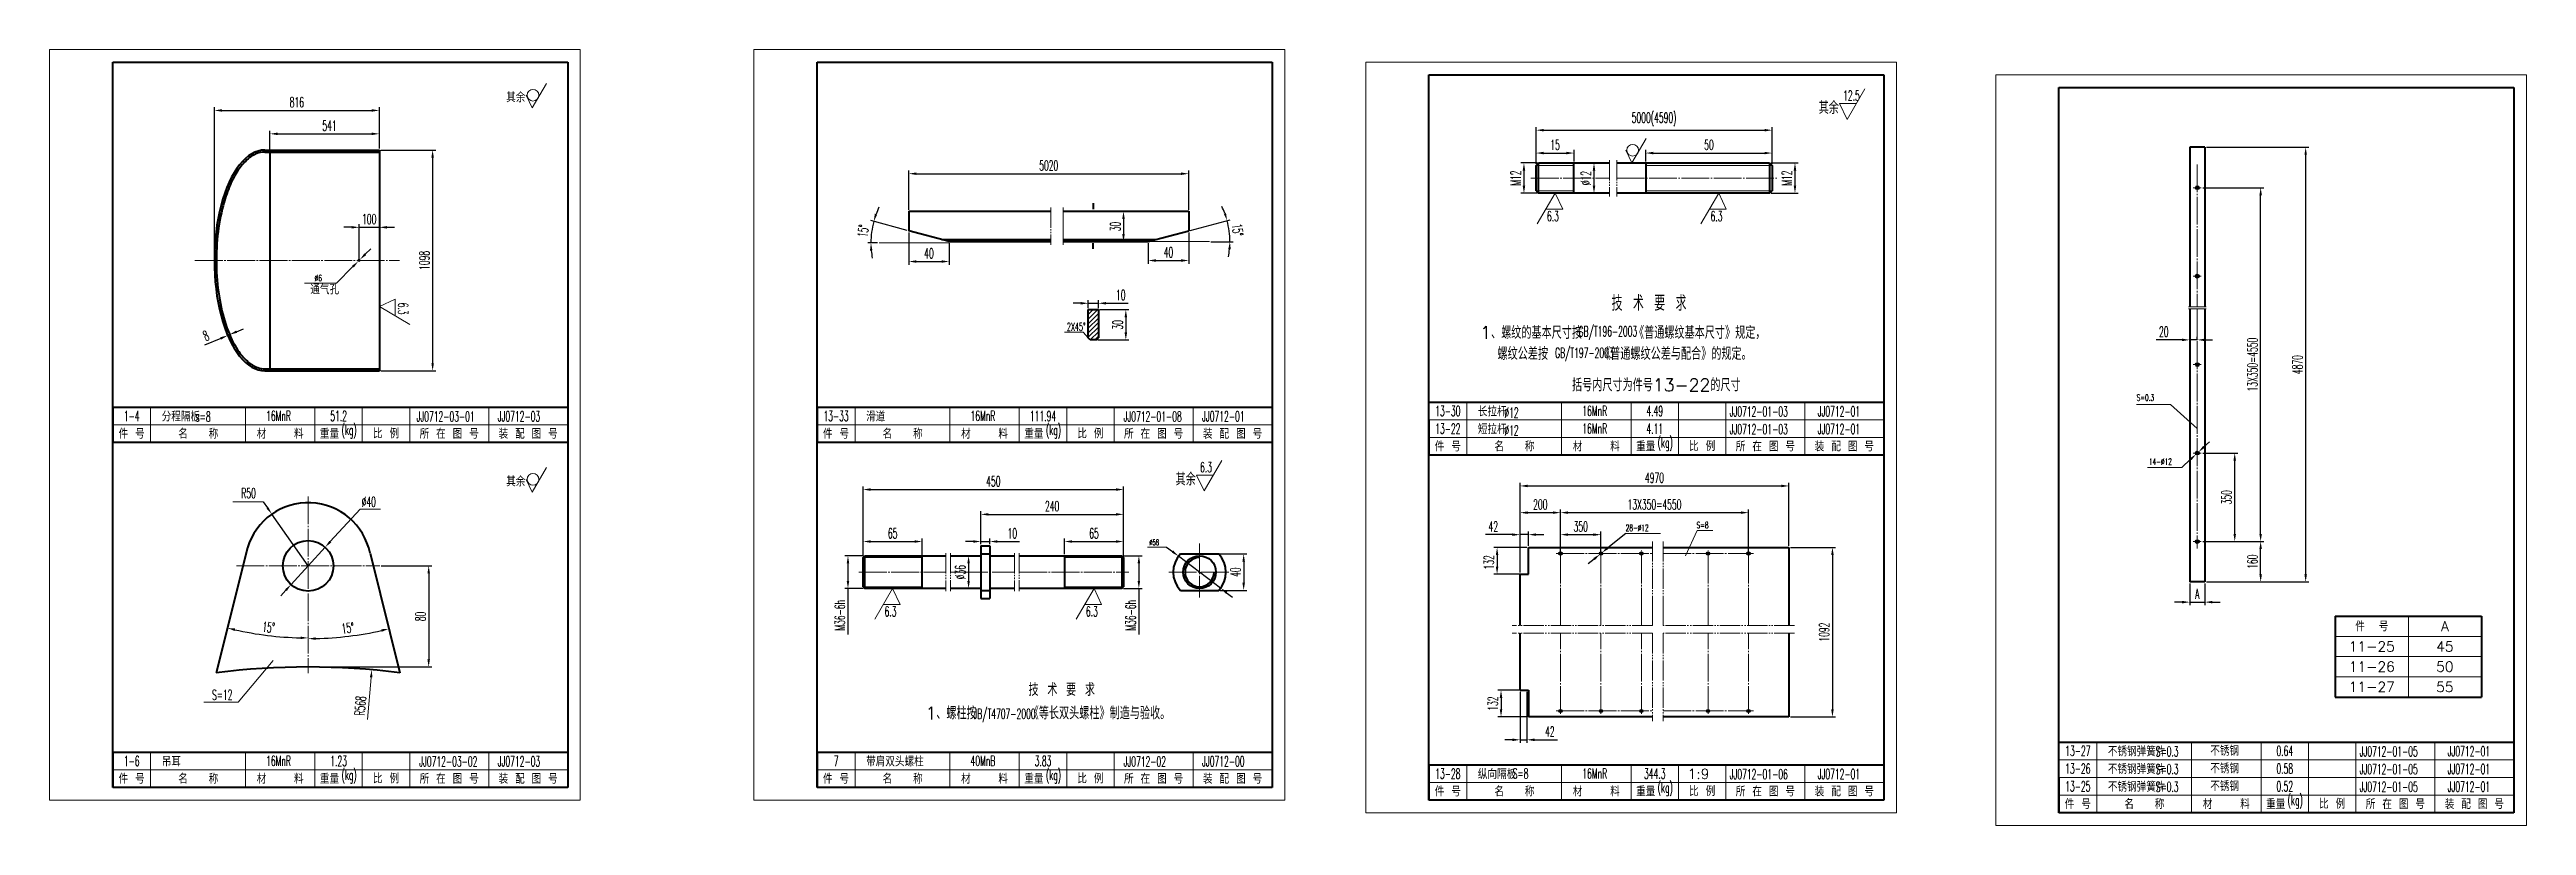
# Model space of a CAD drawing. Header units: millimetres. Extents: x 653 to 3278, y 1219 to 2187.
# Drawn here: x 653 to 1633, y 1219 to 1526 of the extents above; entities that cross this region are included whole.
import ezdxf

# ---------------------------------------------------------------- set-up
doc = ezdxf.new("R2010")
doc.units = ezdxf.units.MM
doc.linetypes.add('JIS_08_11', pattern=[12.8, 11, -0.6, 0.6, -0.6])
doc.linetypes.add('JIS_09_08', pattern=[10.75, 8, -0.55, 0.55, -0.55, 0.55, -0.55])
for name, color, linetype, lineweight in [('图层1', 1, 'Continuous', 40), ('图层2', 4, 'JIS_08_11', 20), ('图层3', 2, 'Continuous', 20), ('图层5', 6, 'JIS_09_08', 20)]:
    doc.layers.add(name, color=color, linetype=linetype, lineweight=lineweight)
doc.styles.get("Standard").update_dxf_attribs({"font": 'romans.shx', "width": 0.55, "height": 4, "bigfont": 'gbcbig.shx'})
doc.styles.add('样式 1', font='romans.shx', dxfattribs={"height": 4, "bigfont": 'gbcbig.shx'})
doc.styles.add('样式 2', font='romans.shx', dxfattribs={"width": 0.55, "height": 4, "bigfont": 'gbcbig.shx'})
doc.dimstyles.new('副本 ISO-25', dxfattribs={"dimtxt": 4, "dimasz": 3, "dimexe": 1.25, "dimexo": 0.625, "dimgap": 1.25, "dimtad": 1, "dimdec": 1, "dimtxsty": 'Standard', "dimcen": 2.5, "dimazin": 2, "dimtfac": 1, "dimtdec": 1, "dimtmove": 0, "dimatfit": 3, "dimfxl": 1, "dimarcsym": 0})

msp = doc.modelspace()

# ---------------------------------------------------------------- texts
at = {"layer": '图层3'}
for s, insert, char_height, width, attachment_point, style in [('其余', (834.036, 1509.525), 4, 12.00056, 1, '样式 1'), ('12.5', (1362.976, 1510.179), 4, 20.95843, 1, '样式 2'), ('其余', (1353.29, 1505.922), 5, 18.85161, 1, '样式 1'), ('6.3', (1245.799, 1462.485), 4, 20.95843, 1, '样式 2'), ('6.3', (1310.544, 1462.485), 4, 20.95843, 1, '样式 2'), ('通气孔', (756.518, 1433.544), 4, 12.00056, 1, '样式 1'), ('技 术 要 求', (1271.376, 1429.056), 6, 87.70889, 1, '样式 1'), ('2X45%%D', (1055.87, 1418.325), 3.2, 6.31428, 1, '样式 2'), ('1、螺纹的基本尺寸按      《普通螺纹基本尺寸》规定，\\P  螺纹公差按      《普通螺纹公差与配合》的规定。', (1219.388, 1416.937), 5, 151.51043, 1, '样式 1'), ('GB/T196-2003', (1258.321, 1416.896), 4, 38.41289, 1, '样式 2'), ('GB/T197-2003', (1249.002, 1408.421), 4, 38.41289, 1, '样式 2'), ('括号内尺寸为件号13-22的尺寸', (1289.079, 1393.684), 5, 180, 5, '样式 1'), ('分程隔板', (697.746, 1381.246), 4, 68.75, 4, '样式 1'), ('s=8', (711.156, 1383.175), 4, 24.56214, 1, '样式 2'), ('16MnR', (743.967, 1381.481), 4, 31.25, 5, '样式 2'), ('51.2', (767.741, 1381.409), 4, 18.75, 5, '样式 2'), (' JJ0712-03-01', (797.068, 1381.208), 4, 37.5, 4, '样式 2'), ('JJ0712-03', (830.699, 1381.262), 4, 37.5, 4, '样式 2'), ('13-33', (964.542, 1381.409), 4, 15, 5, '样式 2'), ('滑道', (976.422, 1381.246), 4, 68.75, 4, '样式 1'), ('16MnR', (1022.643, 1381.481), 4, 31.25, 5, '样式 2'), ('111.94', (1046.417, 1381.409), 4, 18.75, 5, '样式 2'), ('JJ0712-01-08', (1078.31, 1381.208), 4, 37.5, 4, '样式 2'), ('JJ0712-01', (1109.375, 1381.262), 4, 37.5, 4, '样式 2'), ('13-30', (1206.579, 1383.409), 4, 15, 5, '样式 2'), ('长拉杆', (1218.459, 1383.246), 4, 68.75, 4, '样式 1'), ('%%C12', (1228.937, 1384.721), 4, 14.75176, 1, '样式 2'), ('16MnR', (1264.68, 1383.481), 4, 31.25, 5, '样式 2'), ('4.49', (1288.454, 1383.409), 4, 18.75, 5, '样式 2'), (' JJ0712-01-03', (1316.579, 1383.208), 4, 37.5, 4, '样式 2'), (' JJ0712-01', (1351.412, 1383.262), 4, 37.5, 4, '样式 2'), ('件 号', (685.866, 1374.409), 4, 15, 5, '样式 1'), ('名   称', (712.211, 1374.409), 4, 37.31081, 5, '样式 1'), ('材    料', (744.616, 1374.409), 4, 27.5, 5, '样式 1'), ('重量', (764.144, 1374.409), 4, 18.75, 5, '样式 1'), ('(kg)', (768.887, 1377.909), 4, 8.22875, 1, '样式 2'), ('比 例', (786.491, 1374.524), 4, 18.75, 5, '样式 1'), ('所 在 图 号', (811.491, 1374.409), 4, 31.25, 5, '样式 1'), ('装 配 图 号', (842.741, 1374.409), 4, 31.25, 5, '样式 1'), ('件 号', (964.542, 1374.409), 4, 15, 5, '样式 1'), ('名   称', (990.887, 1374.409), 4, 37.31081, 5, '样式 1'), ('材    料', (1023.292, 1374.409), 4, 27.5, 5, '样式 1'), ('重量', (1042.82, 1374.409), 4, 18.75, 5, '样式 1'), ('(kg)', (1047.563, 1377.909), 4, 8.22875, 1, '样式 2'), ('比 例', (1065.167, 1374.524), 4, 18.75, 5, '样式 1'), ('所 在 图 号', (1090.167, 1374.409), 4, 31.25, 5, '样式 1'), ('装 配 图 号', (1121.417, 1374.409), 4, 31.25, 5, '样式 1'), ('13-22', (1206.579, 1376.409), 4, 15, 5, '样式 2'), ('短拉杆', (1218.459, 1376.246), 4, 68.75, 4, '样式 1'), ('%%C12', (1228.937, 1377.721), 4, 14.75176, 1, '样式 2'), ('16MnR', (1264.68, 1376.481), 4, 31.25, 5, '样式 2'), ('4.11', (1288.454, 1376.409), 4, 18.75, 5, '样式 2'), ('(kg)', (1289.601, 1372.909), 4, 8.22875, 1, '样式 2'), (' JJ0712-01-03', (1316.579, 1376.208), 4, 37.5, 4, '样式 2'), (' JJ0712-01', (1351.412, 1376.262), 4, 37.5, 4, '样式 2'), ('6.3', (1108.556, 1363.177), 4, 20.95843, 1, '样式 2'), ('件 号', (1206.579, 1369.409), 4, 15, 5, '样式 1'), ('名   称', (1232.924, 1369.409), 4, 37.31081, 5, '样式 1'), ('材    料', (1265.329, 1369.409), 4, 27.5, 5, '样式 1'), ('重量', (1284.857, 1369.409), 4, 18.75, 5, '样式 1'), ('比 例', (1307.204, 1369.524), 4, 18.75, 5, '样式 1'), ('所 在 图 号', (1332.204, 1369.409), 4, 31.25, 5, '样式 1'), ('装 配 图 号', (1363.454, 1369.409), 4, 31.25, 5, '样式 1'), ('R50', (729.239, 1352.896), 4, 12.69422, 1, '样式 2'), ('其余', (834.036, 1357.529), 4, 12.00056, 1, '样式 1'), ('其余', (1098.869, 1358.92), 5, 18.85161, 1, '样式 1'), ('%%C40', (776.839, 1349.448), 4, 12.69422, 1, '样式 2'), ('6.3', (983.739, 1306.095), 4, 20.95843, 1, '样式 2'), ('6.3', (1063.4, 1306.095), 4, 20.95843, 1, '样式 2'), ('件  号', (1572.145, 1298.223), 4, 28.91405, 5, '样式 1'), ('A', (1601.059, 1298.223), 4, 28.91405, 5, '样式 1'), ('11-25', (1572.145, 1290.223), 4, 28.91405, 5, '样式 1'), ('11-26', (1572.145, 1282.223), 4, 28.91405, 5, '样式 1'), ('45', (1601.059, 1290.223), 4, 28.91405, 5, '样式 1'), ('50', (1601.059, 1282.223), 4, 28.91405, 5, '样式 1'), ('技 术 要 求', (1040.686, 1275.667), 5, 65.03067, 1, '样式 1'), ('11-27', (1572.145, 1274.223), 4, 28.91405, 5, '样式 1'), ('55', (1601.059, 1274.223), 4, 28.91405, 5, '样式 1'), ('S=12', (717.627, 1273.113), 4, 13.55469, 1, '样式 2'), ('1、螺柱按      《等长双头螺柱》制造与验收。', (999.904, 1266.395), 5, 114.5958, 1, '样式 1'), ('JB/T4707-2000', (1018.883, 1265.58), 4, 37.79314, 1, '样式 2'), ('吊耳', (697.746, 1244.746), 4, 68.75, 4, '样式 1'), ('16MnR', (743.967, 1244.981), 4, 31.25, 5, '样式 2'), ('1.23', (767.741, 1244.909), 4, 18.75, 5, '样式 2'), ('JJ0712-03-02', (799.634, 1244.708), 4, 37.5, 4, '样式 2'), ('JJ0712-03', (830.699, 1244.762), 4, 37.5, 4, '样式 2'), ('带肩双头螺柱', (976.422, 1244.746), 4, 68.75, 4, '样式 1'), ('40MnB', (1022.643, 1244.981), 4, 31.25, 5, '样式 2'), ('3.83', (1046.417, 1244.909), 4, 18.75, 5, '样式 2'), ('JJ0712-02', (1078.31, 1244.708), 4, 37.5, 4, '样式 2'), ('JJ0712-00', (1109.375, 1244.762), 4, 37.5, 4, '样式 2'), ('13-27', (1455.826, 1248.909), 4, 15, 5, '样式 2'), ('不锈钢弹簧片', (1467.706, 1248.746), 4, 68.75, 4, '样式 1'), ('S=0.3', (1491.152, 1248.717), 4, 31.25, 5, '样式 2'), ('不锈钢', (1513.927, 1248.981), 4, 31.25, 5, '样式 1'), ('0.64', (1537.701, 1248.909), 4, 18.75, 5, '样式 2'), (' JJ0712-01-05', (1565.826, 1248.708), 4, 37.5, 4, '样式 2'), (' JJ0712-01', (1600.659, 1248.762), 4, 37.5, 4, '样式 2'), ('件 号', (685.866, 1237.909), 4, 15, 5, '样式 1'), ('名   称', (712.211, 1237.909), 4, 37.31081, 5, '样式 1'), ('材    料', (744.616, 1237.909), 4, 27.5, 5, '样式 1'), ('重量', (764.144, 1237.909), 4, 18.75, 5, '样式 1'), ('(kg)', (768.887, 1241.409), 4, 8.22875, 1, '样式 2'), ('比 例', (786.491, 1238.024), 4, 18.75, 5, '样式 1'), ('所 在 图 号', (811.491, 1237.909), 4, 31.25, 5, '样式 1'), ('装 配 图 号', (842.741, 1237.909), 4, 31.25, 5, '样式 1'), ('件 号', (964.542, 1237.909), 4, 15, 5, '样式 1'), ('名   称', (990.887, 1237.909), 4, 37.31081, 5, '样式 1'), ('材    料', (1023.292, 1237.909), 4, 27.5, 5, '样式 1'), ('重量', (1042.82, 1237.909), 4, 18.75, 5, '样式 1'), ('(kg)', (1047.563, 1241.409), 4, 8.22875, 1, '样式 2'), ('比 例', (1065.167, 1238.024), 4, 18.75, 5, '样式 1'), ('所 在 图 号', (1090.167, 1237.909), 4, 31.25, 5, '样式 1'), ('装 配 图 号', (1121.417, 1237.909), 4, 31.25, 5, '样式 1'), ('13-28', (1206.579, 1239.909), 4, 15, 5, '样式 2'), ('件 号', (1206.579, 1232.909), 4, 15, 5, '样式 1'), ('纵向隔板', (1218.459, 1239.746), 4, 68.75, 4, '样式 1'), ('名   称', (1232.924, 1232.909), 4, 37.31081, 5, '样式 1'), ('S=8', (1235.34, 1239.981), 4, 31.25, 5, '样式 2'), ('材    料', (1265.329, 1232.909), 4, 27.5, 5, '样式 1'), ('16MnR', (1264.68, 1239.981), 4, 31.25, 5, '样式 2'), ('重量', (1284.857, 1232.909), 4, 18.75, 5, '样式 1'), ('344.3', (1288.454, 1239.909), 4, 18.75, 5, '样式 2'), ('(kg)', (1289.601, 1236.409), 4, 8.22875, 1, '样式 2'), ('1:9', (1301.49, 1241.804), 4, 18.30455, 1, '样式 1'), ('比 例', (1307.204, 1233.024), 4, 18.75, 5, '样式 1'), (' JJ0712-01-06', (1316.579, 1239.708), 4, 37.5, 4, '样式 2'), ('所 在 图 号', (1332.204, 1232.909), 4, 31.25, 5, '样式 1'), (' JJ0712-01', (1351.412, 1239.762), 4, 37.5, 4, '样式 2'), ('装 配 图 号', (1363.454, 1232.909), 4, 31.25, 5, '样式 1'), ('13-26', (1455.826, 1241.909), 4, 15, 5, '样式 2'), ('13-25', (1455.826, 1234.909), 4, 15, 5, '样式 2'), ('不锈钢弹簧片', (1467.706, 1241.746), 4, 68.75, 4, '样式 1'), ('不锈钢弹簧片', (1467.706, 1234.746), 4, 68.75, 4, '样式 1'), ('S=0.3', (1491.152, 1241.717), 4, 31.25, 5, '样式 2'), ('S=0.3', (1491.152, 1234.717), 4, 31.25, 5, '样式 2'), ('不锈钢', (1513.927, 1241.981), 4, 31.25, 5, '样式 1'), ('不锈钢', (1513.927, 1234.981), 4, 31.25, 5, '样式 1'), ('0.58', (1537.701, 1241.909), 4, 18.75, 5, '样式 2'), ('0.52', (1537.701, 1234.909), 4, 18.75, 5, '样式 2'), (' JJ0712-01-05', (1565.826, 1241.708), 4, 37.5, 4, '样式 2'), (' JJ0712-01-05', (1565.826, 1234.708), 4, 37.5, 4, '样式 2'), (' JJ0712-01', (1600.659, 1241.762), 4, 37.5, 4, '样式 2'), (' JJ0712-01', (1600.659, 1234.762), 4, 37.5, 4, '样式 2'), ('件 号', (1455.826, 1227.909), 4, 15, 5, '样式 1'), ('名   称', (1482.171, 1227.909), 4, 37.31081, 5, '样式 1'), ('材    料', (1514.576, 1227.909), 4, 27.5, 5, '样式 1'), ('重量', (1534.104, 1227.909), 4, 18.75, 5, '样式 1'), ('(kg)', (1538.848, 1231.409), 4, 8.22875, 1, '样式 2'), ('比 例', (1556.451, 1228.024), 4, 18.75, 5, '样式 1'), ('所 在 图 号', (1581.451, 1227.909), 4, 31.25, 5, '样式 1'), ('装 配 图 号', (1612.701, 1227.909), 4, 31.25, 5, '样式 1')]:
    msp.add_mtext(s, dxfattribs=dict(at, insert=insert, char_height=char_height, width=width, attachment_point=attachment_point, style=style))
for s, insert, char_height, width, attachment_point in [('%%c6', (758.25, 1437.221), 2.5, 11.58299, 1), ('1-4', (685.866, 1381.409), 4, 15, 5), ('S=0.3', (1479.1, 1389.972), 2.5, 13.6237, 1), ('14-%%c12', (1483.966, 1364.616), 2.5, 14.45217, 1), ('28-%%c12', (1276.936, 1338.414), 2.5, 11.40425, 1), ('S=8', (1304.981, 1339.491), 2.5, 6.4985, 1), ('%%C58', (1088.456, 1332.526), 2.25, 6.02725, 1), ('1-6', (685.866, 1244.909), 4, 15, 5), ('7', (964.542, 1244.909), 4, 15, 5)]:
    msp.add_mtext(s, dxfattribs=dict(at, insert=insert, char_height=char_height, width=width, attachment_point=attachment_point))
at = {"layer": '图层3', "insert": (795.264, 1426.254), "char_height": 4, "width": 20.95843, "attachment_point": 1, "rotation": 270, "style": '样式 2'}
msp.add_mtext('6.3', dxfattribs=at)
at = {"layer": '图层3', "insert": (776.333, 1266.749), "char_height": 4, "attachment_point": 5, "rotation": 84.910091}
msp.add_mtext('R568', dxfattribs=at)

# ---------------------------------------------------------------- blocks, each defined once
blk = doc.blocks.new('*D399')
at = {"layer": 'Defpoints', "color": 0}
for p in [(783.85, 1502.32), (783.85, 1486.65), (718.57, 1442.97)]:
    blk.add_point(p, dxfattribs=at)
at = {"layer": '图层3', "color": 0, "lineweight": -2}
for p, q in [((718.57, 1443.59), (718.57, 1503.57)), ((721.57, 1502.32), (780.85, 1502.32)), ((783.85, 1487.27), (783.85, 1503.57))]:
    blk.add_line(p, q, dxfattribs=at)
at = {"layer": '图层3', "color": 0}
for points in [[(721.57, 1502.82), (721.57, 1501.82), (718.57, 1502.32)], [(780.85, 1502.82), (780.85, 1501.82), (783.85, 1502.32)]]:
    blk.add_solid(points, dxfattribs=at)
at = {"layer": '图层3', "color": 0, "insert": (751.21, 1505.57), "char_height": 4, "attachment_point": 5}
blk.add_mtext('816', dxfattribs=at)
blk = doc.blocks.new('*D400')
at = {"layer": 'Defpoints', "color": 0}
for p in [(783.85, 1493.05), (740.57, 1485.85), (783.85, 1486.65)]:
    blk.add_point(p, dxfattribs=at)
at = {"layer": '图层3', "color": 0, "lineweight": -2}
for p, q in [((740.57, 1486.47), (740.57, 1494.3)), ((743.57, 1493.05), (780.85, 1493.05)), ((783.85, 1487.27), (783.85, 1494.3))]:
    blk.add_line(p, q, dxfattribs=at)
at = {"layer": '图层3', "color": 0}
for points in [[(743.57, 1493.55), (743.57, 1492.55), (740.57, 1493.05)], [(780.85, 1493.55), (780.85, 1492.55), (783.85, 1493.05)]]:
    blk.add_solid(points, dxfattribs=at)
at = {"layer": '图层3', "color": 0, "insert": (764.13, 1496.3), "char_height": 4, "attachment_point": 5}
blk.add_mtext('541', dxfattribs=at)
blk = doc.blocks.new('*D401')
at = {"layer": 'Defpoints', "color": 0}
for p in [(783.85, 1486.65), (783.85, 1399.29), (804.93, 1399.29)]:
    blk.add_point(p, dxfattribs=at)
at = {"layer": '图层3', "color": 0, "lineweight": -2}
for p, q in [((784.47, 1486.65), (806.18, 1486.65)), ((804.93, 1483.65), (804.93, 1402.29)), ((784.47, 1399.29), (806.18, 1399.29))]:
    blk.add_line(p, q, dxfattribs=at)
at = {"layer": '图层3', "color": 0}
for points in [[(804.43, 1483.65), (805.43, 1483.65), (804.93, 1486.65)], [(804.43, 1402.29), (805.43, 1402.29), (804.93, 1399.29)]]:
    blk.add_solid(points, dxfattribs=at)
at = {"layer": '图层3', "color": 0, "insert": (801.68, 1442.97), "char_height": 4, "attachment_point": 5, "rotation": 90}
blk.add_mtext('1098', dxfattribs=at)
blk = doc.blocks.new('*D402')
at = {"layer": 'Defpoints', "color": 0}
for p in [(783.85, 1456.07), (775.85, 1442.97), (783.85, 1442.97)]:
    blk.add_point(p, dxfattribs=at)
at = {"layer": '图层3', "color": 0, "lineweight": -2}
for p, q in [((772.85, 1456.07), (769.85, 1456.07)), ((775.85, 1443.59), (775.85, 1457.32)), ((775.85, 1456.07), (783.85, 1456.07)), ((783.85, 1443.59), (783.85, 1457.32)), ((786.85, 1456.07), (789.85, 1456.07))]:
    blk.add_line(p, q, dxfattribs=at)
at = {"layer": '图层3', "color": 0}
for points in [[(772.85, 1456.57), (772.85, 1455.57), (775.85, 1456.07)], [(786.85, 1456.57), (786.85, 1455.57), (783.85, 1456.07)]]:
    blk.add_solid(points, dxfattribs=at)
at = {"layer": '图层3', "color": 0, "insert": (779.85, 1459.32), "char_height": 4, "attachment_point": 5}
blk.add_mtext('100', dxfattribs=at)
blk = doc.blocks.new('*D403')
at = {"layer": 'Defpoints', "color": 0}
for p in [(775.51, 1442.63), (776.18, 1443.31)]:
    blk.add_point(p, dxfattribs=at)
at = {"layer": '图层3', "color": 0, "lineweight": -2}
for p, q in [((776.18, 1443.31), (775.51, 1442.63)), ((778.3, 1445.43), (780.42, 1447.55)), ((766.84, 1433.94), (773.39, 1440.51))]:
    blk.add_line(p, q, dxfattribs=at)
at = {"layer": '图层3', "color": 0}
for points in [[(773.04, 1440.86), (773.74, 1440.15), (775.51, 1442.63)], [(777.95, 1445.78), (778.66, 1445.08), (776.18, 1443.31)]]:
    blk.add_solid(points, dxfattribs=at)
blk = doc.blocks.new('*D398')
at = {"layer": 'Defpoints', "color": 0}
for p in [(723.89, 1413.3), (723.89, 1413.3), (724.63, 1413.61)]:
    blk.add_point(p, dxfattribs=at)
at = {"layer": '图层3', "color": 0, "lineweight": -2}
for p, q in [((721.13, 1412.13), (714.71, 1409.41)), ((723.64, 1413.87), (723.4, 1414.45)), ((724.63, 1413.61), (723.89, 1413.3)), ((724.38, 1414.18), (724.14, 1414.76)), ((727.39, 1414.78), (730.15, 1415.95))]:
    blk.add_line(p, q, dxfattribs=at)
at = {"layer": '图层3', "color": 0}
for points in [[(720.93, 1412.59), (721.32, 1411.67), (723.89, 1413.3)], [(727.19, 1415.24), (727.58, 1414.32), (724.63, 1413.61)]]:
    blk.add_solid(points, dxfattribs=at)
at = {"layer": '图层3', "color": 0, "insert": (715.27, 1413.17), "char_height": 4, "attachment_point": 5, "rotation": 22.9685}
blk.add_mtext('8', dxfattribs=at)
blk = doc.blocks.new('*D404')
at = {"layer": 'Defpoints', "color": 0}
for p in [(741.31, 1342.57), (755.67, 1322.11)]:
    blk.add_point(p, dxfattribs=at)
at = {"layer": '图层3', "color": 0, "lineweight": -2}
for p, q in [((737.86, 1347.48), (739.59, 1345.03)), ((755.67, 1322.11), (741.31, 1342.57))]:
    blk.add_line(p, q, dxfattribs=at)
at = {"layer": '图层3', "color": 0}
blk.add_solid([(740, 1345.32), (739.18, 1344.74), (741.31, 1342.57)], dxfattribs=at)
blk = doc.blocks.new('*D405')
at = {"layer": 'Defpoints', "color": 0}
for p in [(762.42, 1329.49), (748.92, 1314.73)]:
    blk.add_point(p, dxfattribs=at)
at = {"layer": '图层3', "color": 0, "lineweight": -2}
for p, q in [((776.22, 1344.58), (764.44, 1331.7)), ((748.92, 1314.73), (762.42, 1329.49)), ((746.9, 1312.51), (744.87, 1310.3))]:
    blk.add_line(p, q, dxfattribs=at)
at = {"layer": '图层3', "color": 0}
for points in [[(764.07, 1332.04), (764.81, 1331.36), (762.42, 1329.49)], [(746.53, 1312.85), (747.26, 1312.18), (748.92, 1314.73)]]:
    blk.add_solid(points, dxfattribs=at)
blk = doc.blocks.new('*D406')
at = {"layer": 'Defpoints', "color": 0}
for p in [(783.99, 1322.11), (755.67, 1282.11), (803.37, 1282.11)]:
    blk.add_point(p, dxfattribs=at)
at = {"layer": '图层3', "color": 0, "lineweight": -2}
for p, q in [((784.62, 1322.11), (804.62, 1322.11)), ((803.37, 1319.11), (803.37, 1285.11)), ((756.29, 1282.11), (804.62, 1282.11))]:
    blk.add_line(p, q, dxfattribs=at)
at = {"layer": '图层3', "color": 0}
for points in [[(802.87, 1319.11), (803.87, 1319.11), (803.37, 1322.11)], [(802.87, 1285.11), (803.87, 1285.11), (803.37, 1282.11)]]:
    blk.add_solid(points, dxfattribs=at)
at = {"layer": '图层3', "color": 0, "insert": (800.12, 1302.11), "char_height": 4, "attachment_point": 5, "rotation": 90}
blk.add_mtext('80', dxfattribs=at)
blk = doc.blocks.new('*D407')
at = {"layer": 'Defpoints', "color": 0}
for p in [(755.67, 1349.61), (731.7, 1329.2), (734.28, 1295.36), (719.32, 1279.77), (755.67, 1279.61)]:
    blk.add_point(p, dxfattribs=at)
at = {"layer": '图层3', "color": 0, "lineweight": -2}
blk.add_arc((755.67, 1424.99), 131.38, 257.25768, 268.69166, dxfattribs=at)
at = {"layer": '图层3', "color": 0}
for points in [[(726.57, 1296.36), (726.81, 1297.33), (723.77, 1297.54)], [(752.67, 1294.14), (752.66, 1293.14), (755.67, 1293.61)]]:
    blk.add_solid(points, dxfattribs=at)
at = {"layer": '图层3', "color": 0, "insert": (740, 1297.82), "char_height": 4, "attachment_point": 5, "rotation": 352.97467}
blk.add_mtext('15%%d', dxfattribs=at)
blk = doc.blocks.new('*D408')
at = {"layer": 'Defpoints', "color": 0}
for p in [(755.67, 1349.61), (780.16, 1327.14), (766.42, 1293.74), (755.67, 1279.61), (792.01, 1279.77)]:
    blk.add_point(p, dxfattribs=at)
at = {"layer": '图层3', "color": 0, "lineweight": -2}
blk.add_arc((755.67, 1424.99), 131.68, 271.30535, 282.74531, dxfattribs=at)
at = {"layer": '图层3', "color": 0}
for points in [[(758.67, 1292.84), (758.66, 1293.84), (755.67, 1293.31)], [(784.6, 1297.04), (784.84, 1296.06), (787.64, 1297.24)]]:
    blk.add_solid(points, dxfattribs=at)
at = {"layer": '图层3', "color": 0, "insert": (771.38, 1297.52), "char_height": 4, "attachment_point": 5, "rotation": 7.02533}
blk.add_mtext('15%%d', dxfattribs=at)
blk = doc.blocks.new('*D410')
at = {"layer": 'Defpoints', "color": 0}
for p in [(1104.07, 1477.28), (993.31, 1462.39), (1104.07, 1462.39)]:
    blk.add_point(p, dxfattribs=at)
at = {"layer": '图层3', "color": 0, "lineweight": -2}
for p, q in [((993.31, 1463.02), (993.31, 1478.53)), ((996.31, 1477.28), (1101.07, 1477.28)), ((1104.07, 1463.02), (1104.07, 1478.53))]:
    blk.add_line(p, q, dxfattribs=at)
at = {"layer": '图层3', "color": 0}
for points in [[(996.31, 1477.78), (996.31, 1476.78), (993.31, 1477.28)], [(1101.07, 1477.78), (1101.07, 1476.78), (1104.07, 1477.28)]]:
    blk.add_solid(points, dxfattribs=at)
at = {"layer": '图层3', "color": 0, "insert": (1048.69, 1480.53), "char_height": 4, "attachment_point": 5}
blk.add_mtext('5020', dxfattribs=at)
blk = doc.blocks.new('*D411')
at = {"layer": 'Defpoints', "color": 0}
for p in [(993.31, 1454.68), (1009.31, 1450.39), (1009.31, 1442.53)]:
    blk.add_point(p, dxfattribs=at)
at = {"layer": '图层3', "color": 0, "lineweight": -2}
for p, q in [((993.31, 1454.06), (993.31, 1441.28)), ((996.31, 1442.53), (1006.31, 1442.53)), ((1009.31, 1449.77), (1009.31, 1441.28))]:
    blk.add_line(p, q, dxfattribs=at)
at = {"layer": '图层3', "color": 0}
for points in [[(996.31, 1443.03), (996.31, 1442.03), (993.31, 1442.53)], [(1006.31, 1443.03), (1006.31, 1442.03), (1009.31, 1442.53)]]:
    blk.add_solid(points, dxfattribs=at)
at = {"layer": '图层3', "color": 0, "insert": (1001.31, 1445.78), "char_height": 4, "attachment_point": 5}
blk.add_mtext('40', dxfattribs=at)
blk = doc.blocks.new('*D412')
at = {"layer": 'Defpoints', "color": 0}
for p in [(1079.25, 1462.39), (1078.27, 1450.39), (1079.25, 1450.39)]:
    blk.add_point(p, dxfattribs=at)
at = {"layer": '图层3', "color": 0, "lineweight": -2}
for p, q in [((1078.63, 1462.39), (1077.02, 1462.39)), ((1078.63, 1450.39), (1077.02, 1450.39)), ((1078.27, 1459.39), (1078.27, 1453.39))]:
    blk.add_line(p, q, dxfattribs=at)
at = {"layer": '图层3', "color": 0}
for points in [[(1077.77, 1459.39), (1078.77, 1459.39), (1078.27, 1462.39)], [(1077.77, 1453.39), (1078.77, 1453.39), (1078.27, 1450.39)]]:
    blk.add_solid(points, dxfattribs=at)
at = {"layer": '图层3', "color": 0, "insert": (1075.02, 1456.39), "char_height": 4, "attachment_point": 5, "rotation": 90}
blk.add_mtext('30', dxfattribs=at)
blk = doc.blocks.new('*D413')
at = {"layer": 'Defpoints', "color": 0}
for p in [(1088.07, 1450.39), (1104.07, 1454.68), (1104.07, 1442.93)]:
    blk.add_point(p, dxfattribs=at)
at = {"layer": '图层3', "color": 0, "lineweight": -2}
for p, q in [((1104.07, 1454.06), (1104.07, 1441.68)), ((1088.07, 1449.77), (1088.07, 1441.68)), ((1091.07, 1442.93), (1101.07, 1442.93))]:
    blk.add_line(p, q, dxfattribs=at)
at = {"layer": '图层3', "color": 0}
for points in [[(1091.07, 1443.43), (1091.07, 1442.43), (1088.07, 1442.93)], [(1101.07, 1443.43), (1101.07, 1442.43), (1104.07, 1442.93)]]:
    blk.add_solid(points, dxfattribs=at)
at = {"layer": '图层3', "color": 0, "insert": (1096.07, 1446.18), "char_height": 4, "attachment_point": 5}
blk.add_mtext('40', dxfattribs=at)
blk = doc.blocks.new('*D414')
at = {"layer": 'Defpoints', "color": 0}
for p in [(978.83, 1455.6), (993.31, 1454.68), (1009.31, 1450.39), (981.53, 1449.89), (1009.31, 1449.89)]:
    blk.add_point(p, dxfattribs=at)
at = {"layer": '图层3', "color": 0, "lineweight": -2}
for p, q in [((992.71, 1454.84), (978.24, 1458.72)), ((980.91, 1449.89), (977.08, 1449.89))]:
    blk.add_line(p, q, dxfattribs=at)
for start, end in [(154.53155, 159.76577), (165, 180), (185.23423, 190.46845)]:
    blk.add_arc((1011.18, 1449.89), 32.85, start, end, dxfattribs=at)
at = {"layer": '图层3', "color": 0}
for points in [[(980.83, 1461.1), (979.88, 1461.41), (979.45, 1458.4)], [(977.97, 1446.87), (978.96, 1446.92), (978.33, 1449.89)]]:
    blk.add_solid(points, dxfattribs=at)
at = {"layer": '图层3', "color": 0, "insert": (975.28, 1454.62), "char_height": 4, "attachment_point": 5, "rotation": 82.5}
blk.add_mtext('15°', dxfattribs=at)
blk = doc.blocks.new('*D415')
at = {"layer": 'Defpoints', "color": 0}
for p in [(1088.07, 1450.39), (1088.07, 1450.39), (1104.07, 1454.68), (1112.25, 1450.39), (1120.23, 1453.21)]:
    blk.add_point(p, dxfattribs=at)
at = {"layer": '图层3', "color": 0, "lineweight": -2}
for p, q in [((1104.68, 1454.84), (1120.46, 1459.07)), ((1112.87, 1450.39), (1121.6, 1450.39))]:
    blk.add_line(p, q, dxfattribs=at)
for start, end in [(20.32694, 25.65389), (0, 15), (349.34611, 354.67306)]:
    blk.add_arc((1088.07, 1450.39), 32.28, start, end, dxfattribs=at)
at = {"layer": '图层3', "color": 0}
for points in [[(1118.82, 1461.76), (1117.87, 1461.46), (1119.25, 1458.75)], [(1119.71, 1447.42), (1120.71, 1447.37), (1120.35, 1450.39)]]:
    blk.add_solid(points, dxfattribs=at)
at = {"layer": '图层3', "color": 0, "insert": (1123.41, 1455.05), "char_height": 4, "attachment_point": 5, "rotation": 277.5}
blk.add_mtext('15°', dxfattribs=at)
blk = doc.blocks.new('*D416')
at = {"layer": 'Defpoints', "color": 0}
for p in [(1064.32, 1423.5), (1068.32, 1426.02), (1068.32, 1423.5)]:
    blk.add_point(p, dxfattribs=at)
at = {"layer": '图层3', "color": 0, "lineweight": -2}
for p, q in [((1061.32, 1426.02), (1058.32, 1426.02)), ((1064.32, 1424.13), (1064.32, 1427.27)), ((1064.32, 1426.02), (1068.32, 1426.02)), ((1068.32, 1424.13), (1068.32, 1427.27)), ((1071.32, 1426.02), (1080.07, 1426.02))]:
    blk.add_line(p, q, dxfattribs=at)
at = {"layer": '图层3', "color": 0}
for points in [[(1061.32, 1426.52), (1061.32, 1425.52), (1064.32, 1426.02)], [(1071.32, 1426.52), (1071.32, 1425.52), (1068.32, 1426.02)]]:
    blk.add_solid(points, dxfattribs=at)
at = {"layer": '图层3', "color": 0, "insert": (1077.19, 1429.27), "char_height": 4, "attachment_point": 5}
blk.add_mtext('10', dxfattribs=at)
blk = doc.blocks.new('*D417')
at = {"layer": 'Defpoints', "color": 0}
for p in [(1068.32, 1423.5), (1067.52, 1411.5), (1079.19, 1411.5)]:
    blk.add_point(p, dxfattribs=at)
at = {"layer": '图层3', "color": 0, "lineweight": -2}
for p, q in [((1068.95, 1423.5), (1080.44, 1423.5)), ((1068.15, 1411.5), (1080.44, 1411.5)), ((1079.19, 1420.5), (1079.19, 1414.5))]:
    blk.add_line(p, q, dxfattribs=at)
at = {"layer": '图层3', "color": 0}
for points in [[(1078.69, 1420.5), (1079.69, 1420.5), (1079.19, 1423.5)], [(1078.69, 1414.5), (1079.69, 1414.5), (1079.19, 1411.5)]]:
    blk.add_solid(points, dxfattribs=at)
at = {"layer": '图层3', "color": 0, "insert": (1075.94, 1417.5), "char_height": 4, "attachment_point": 5, "rotation": 90}
blk.add_mtext('30', dxfattribs=at)
blk = doc.blocks.new('*D418')
at = {"layer": 'Defpoints', "color": 0}
for p in [(1078.3, 1352.31), (975.24, 1325.39), (1078.3, 1325.39)]:
    blk.add_point(p, dxfattribs=at)
at = {"layer": '图层3', "color": 0, "lineweight": -2}
for p, q in [((975.24, 1326.02), (975.24, 1353.56)), ((1078.3, 1326.02), (1078.3, 1353.56)), ((978.24, 1352.31), (1075.3, 1352.31))]:
    blk.add_line(p, q, dxfattribs=at)
at = {"layer": '图层3', "color": 0}
for points in [[(978.24, 1352.81), (978.24, 1351.81), (975.24, 1352.31)], [(1075.3, 1352.81), (1075.3, 1351.81), (1078.3, 1352.31)]]:
    blk.add_solid(points, dxfattribs=at)
at = {"layer": '图层3', "color": 0, "insert": (1026.77, 1355.56), "char_height": 4, "attachment_point": 5}
blk.add_mtext('450', dxfattribs=at)
blk = doc.blocks.new('*D419')
at = {"layer": 'Defpoints', "color": 0}
for p in [(975.24, 1325.39), (998.64, 1331.75), (998.64, 1325.39)]:
    blk.add_point(p, dxfattribs=at)
at = {"layer": '图层3', "color": 0, "lineweight": -2}
for p, q in [((975.24, 1326.02), (975.24, 1333)), ((998.64, 1326.02), (998.64, 1333)), ((978.24, 1331.75), (995.64, 1331.75))]:
    blk.add_line(p, q, dxfattribs=at)
at = {"layer": '图层3', "color": 0}
for points in [[(978.24, 1332.25), (978.24, 1331.25), (975.24, 1331.75)], [(995.64, 1332.25), (995.64, 1331.25), (998.64, 1331.75)]]:
    blk.add_solid(points, dxfattribs=at)
at = {"layer": '图层3', "color": 0, "insert": (986.94, 1335), "char_height": 4, "attachment_point": 5}
blk.add_mtext('65', dxfattribs=at)
blk = doc.blocks.new('*D420')
at = {"layer": 'Defpoints', "color": 0}
for p in [(1021.8, 1330.07), (1025.4, 1331.75), (1025.4, 1330.07)]:
    blk.add_point(p, dxfattribs=at)
at = {"layer": '图层3', "color": 0, "lineweight": -2}
for p, q in [((1021.8, 1330.7), (1021.8, 1333)), ((1025.4, 1330.7), (1025.4, 1333)), ((1018.8, 1331.75), (1015.8, 1331.75)), ((1021.8, 1331.75), (1025.4, 1331.75)), ((1028.4, 1331.75), (1037.15, 1331.75))]:
    blk.add_line(p, q, dxfattribs=at)
at = {"layer": '图层3', "color": 0}
for points in [[(1018.8, 1332.25), (1018.8, 1331.25), (1021.8, 1331.75)], [(1028.4, 1332.25), (1028.4, 1331.25), (1025.4, 1331.75)]]:
    blk.add_solid(points, dxfattribs=at)
at = {"layer": '图层3', "color": 0, "insert": (1034.27, 1335), "char_height": 4, "attachment_point": 5}
blk.add_mtext('10', dxfattribs=at)
blk = doc.blocks.new('*D409')
at = {"layer": 'Defpoints', "color": 0}
for p in [(1078.3, 1342.5), (1021.8, 1330.07), (1078.3, 1325.39)]:
    blk.add_point(p, dxfattribs=at)
at = {"layer": '图层3', "color": 0, "lineweight": -2}
for p, q in [((1021.8, 1330.7), (1021.8, 1343.75)), ((1078.3, 1326.02), (1078.3, 1343.75)), ((1024.8, 1342.5), (1075.3, 1342.5))]:
    blk.add_line(p, q, dxfattribs=at)
at = {"layer": '图层3', "color": 0}
for points in [[(1024.8, 1343), (1024.8, 1342), (1021.8, 1342.5)], [(1075.3, 1343), (1075.3, 1342), (1078.3, 1342.5)]]:
    blk.add_solid(points, dxfattribs=at)
at = {"layer": '图层3', "color": 0, "insert": (1050.05, 1345.75), "char_height": 4, "attachment_point": 5}
blk.add_mtext('240', dxfattribs=at)
blk = doc.blocks.new('*D421')
at = {"layer": 'Defpoints', "color": 0}
for p in [(1054.9, 1326.11), (1078.3, 1331.75), (1078.3, 1326.11)]:
    blk.add_point(p, dxfattribs=at)
at = {"layer": '图层3', "color": 0, "lineweight": -2}
for p, q in [((1054.9, 1326.74), (1054.9, 1333)), ((1078.3, 1326.74), (1078.3, 1333)), ((1057.9, 1331.75), (1075.3, 1331.75))]:
    blk.add_line(p, q, dxfattribs=at)
at = {"layer": '图层3', "color": 0}
for points in [[(1057.9, 1332.25), (1057.9, 1331.25), (1054.9, 1331.75)], [(1075.3, 1332.25), (1075.3, 1331.25), (1078.3, 1331.75)]]:
    blk.add_solid(points, dxfattribs=at)
at = {"layer": '图层3', "color": 0, "insert": (1066.6, 1335), "char_height": 4, "attachment_point": 5}
blk.add_mtext('65', dxfattribs=at)
blk = doc.blocks.new('*D422')
at = {"layer": 'Defpoints', "color": 0}
for p in [(975.96, 1326.11), (969.26, 1313.15), (975.96, 1313.15)]:
    blk.add_point(p, dxfattribs=at)
at = {"layer": '图层3', "color": 0, "lineweight": -2}
for p, q in [((975.33, 1326.11), (968.01, 1326.11)), ((969.26, 1323.11), (969.26, 1316.15)), ((975.33, 1313.15), (968.01, 1313.15)), ((969.26, 1313.15), (969.26, 1294.97))]:
    blk.add_line(p, q, dxfattribs=at)
at = {"layer": '图层3', "color": 0}
for points in [[(968.76, 1323.11), (969.76, 1323.11), (969.26, 1326.11)], [(968.76, 1316.15), (969.76, 1316.15), (969.26, 1313.15)]]:
    blk.add_solid(points, dxfattribs=at)
at = {"layer": '图层3', "color": 0, "insert": (966.01, 1302.56), "char_height": 4, "attachment_point": 5, "rotation": 90}
blk.add_mtext('M36-6h', dxfattribs=at)
blk = doc.blocks.new('*D423')
at = {"layer": 'Defpoints', "color": 0}
for p in [(1013.56, 1326.11), (1013.56, 1313.15), (1016.98, 1313.15)]:
    blk.add_point(p, dxfattribs=at)
at = {"layer": '图层3', "color": 0, "lineweight": -2}
for p, q in [((1014.18, 1326.11), (1018.23, 1326.11)), ((1016.98, 1323.11), (1016.98, 1316.15)), ((1014.18, 1313.15), (1018.23, 1313.15))]:
    blk.add_line(p, q, dxfattribs=at)
at = {"layer": '图层3', "color": 0}
for points in [[(1016.48, 1323.11), (1017.48, 1323.11), (1016.98, 1326.11)], [(1016.48, 1316.15), (1017.48, 1316.15), (1016.98, 1313.15)]]:
    blk.add_solid(points, dxfattribs=at)
at = {"layer": '图层3', "color": 0, "insert": (1013.73, 1319.63), "char_height": 4, "attachment_point": 5, "rotation": 90}
blk.add_mtext('%%C36', dxfattribs=at)
blk = doc.blocks.new('*D424')
at = {"layer": 'Defpoints', "color": 0}
for p in [(1100.05, 1325.95), (1116.68, 1313.31)]:
    blk.add_point(p, dxfattribs=at)
at = {"layer": '图层3', "color": 0, "lineweight": -2}
for p, q in [((1095.28, 1329.58), (1097.66, 1327.76)), ((1116.68, 1313.31), (1100.05, 1325.95)), ((1119.06, 1311.5), (1121.45, 1309.68))]:
    blk.add_line(p, q, dxfattribs=at)
at = {"layer": '图层3', "color": 0}
for points in [[(1097.97, 1328.16), (1097.36, 1327.37), (1100.05, 1325.95)], [(1119.37, 1311.9), (1118.76, 1311.1), (1116.68, 1313.31)]]:
    blk.add_solid(points, dxfattribs=at)
blk = doc.blocks.new('*D425')
at = {"layer": 'Defpoints', "color": 0}
for p in [(1115.92, 1326.83), (1115.92, 1312.43), (1125.81, 1312.43)]:
    blk.add_point(p, dxfattribs=at)
at = {"layer": '图层3', "color": 0, "lineweight": -2}
for p, q in [((1116.55, 1326.83), (1127.06, 1326.83)), ((1125.81, 1323.83), (1125.81, 1315.43)), ((1116.55, 1312.43), (1127.06, 1312.43))]:
    blk.add_line(p, q, dxfattribs=at)
at = {"layer": '图层3', "color": 0}
for points in [[(1125.31, 1323.83), (1126.31, 1323.83), (1125.81, 1326.83)], [(1125.31, 1315.43), (1126.31, 1315.43), (1125.81, 1312.43)]]:
    blk.add_solid(points, dxfattribs=at)
at = {"layer": '图层3', "color": 0, "insert": (1122.56, 1319.63), "char_height": 4, "attachment_point": 5, "rotation": 90}
blk.add_mtext('40', dxfattribs=at)
blk = doc.blocks.new('*D426')
at = {"layer": 'Defpoints', "color": 0}
for p in [(1077.58, 1326.11), (1077.58, 1313.15), (1084.35, 1313.15)]:
    blk.add_point(p, dxfattribs=at)
at = {"layer": '图层3', "color": 0, "lineweight": -2}
for p, q in [((1078.2, 1326.11), (1085.6, 1326.11)), ((1084.35, 1323.11), (1084.35, 1316.15)), ((1078.2, 1313.15), (1085.6, 1313.15)), ((1084.35, 1313.15), (1084.35, 1294.97))]:
    blk.add_line(p, q, dxfattribs=at)
at = {"layer": '图层3', "color": 0}
for points in [[(1083.85, 1323.11), (1084.85, 1323.11), (1084.35, 1326.11)], [(1083.85, 1316.15), (1084.85, 1316.15), (1084.35, 1313.15)]]:
    blk.add_solid(points, dxfattribs=at)
at = {"layer": '图层3', "color": 0, "insert": (1081.1, 1302.56), "char_height": 4, "attachment_point": 5, "rotation": 90}
blk.add_mtext('M36-6h', dxfattribs=at)
blk = doc.blocks.new('*D428')
at = {"layer": 'Defpoints', "color": 0}
for p in [(1242.5, 1481.54), (1236.69, 1469.54), (1242.5, 1469.54)]:
    blk.add_point(p, dxfattribs=at)
at = {"layer": '图层3', "color": 0, "lineweight": -2}
for p, q in [((1241.87, 1481.54), (1235.44, 1481.54)), ((1236.69, 1478.54), (1236.69, 1472.54)), ((1241.87, 1469.54), (1235.44, 1469.54))]:
    blk.add_line(p, q, dxfattribs=at)
at = {"layer": '图层3', "color": 0}
for points in [[(1236.19, 1478.54), (1237.19, 1478.54), (1236.69, 1481.54)], [(1236.19, 1472.54), (1237.19, 1472.54), (1236.69, 1469.54)]]:
    blk.add_solid(points, dxfattribs=at)
at = {"layer": '图层3', "color": 0, "insert": (1233.44, 1475.54), "char_height": 4, "attachment_point": 5, "rotation": 90}
blk.add_mtext('M12', dxfattribs=at)
blk = doc.blocks.new('*D429')
at = {"layer": 'Defpoints', "color": 0}
for p in [(1334.89, 1494.49), (1241.5, 1480.54), (1334.89, 1480.54)]:
    blk.add_point(p, dxfattribs=at)
at = {"layer": '图层3', "color": 0, "lineweight": -2}
for p, q in [((1241.5, 1481.17), (1241.5, 1495.74)), ((1244.5, 1494.49), (1331.89, 1494.49)), ((1334.89, 1481.17), (1334.89, 1495.74))]:
    blk.add_line(p, q, dxfattribs=at)
at = {"layer": '图层3', "color": 0}
for points in [[(1244.5, 1494.99), (1244.5, 1493.99), (1241.5, 1494.49)], [(1331.89, 1494.99), (1331.89, 1493.99), (1334.89, 1494.49)]]:
    blk.add_solid(points, dxfattribs=at)
at = {"layer": '图层3', "color": 0, "insert": (1288.19, 1498.79), "char_height": 4, "attachment_point": 5}
blk.add_mtext('5000(4590)', dxfattribs=at)
blk = doc.blocks.new('*D427')
at = {"layer": 'Defpoints', "color": 0}
for p in [(1241.5, 1480.54), (1256.5, 1485.45), (1256.5, 1481.54)]:
    blk.add_point(p, dxfattribs=at)
at = {"layer": '图层3', "color": 0, "lineweight": -2}
for p, q in [((1241.5, 1481.17), (1241.5, 1486.7)), ((1244.5, 1485.45), (1253.5, 1485.45)), ((1256.5, 1482.17), (1256.5, 1486.7))]:
    blk.add_line(p, q, dxfattribs=at)
at = {"layer": '图层3', "color": 0}
for points in [[(1244.5, 1485.95), (1244.5, 1484.95), (1241.5, 1485.45)], [(1253.5, 1485.95), (1253.5, 1484.95), (1256.5, 1485.45)]]:
    blk.add_solid(points, dxfattribs=at)
at = {"layer": '图层3', "color": 0, "insert": (1249, 1488.7), "char_height": 4, "attachment_point": 5}
blk.add_mtext('15', dxfattribs=at)
blk = doc.blocks.new('*D430')
at = {"layer": 'Defpoints', "color": 0}
for p in [(1264.41, 1481.54), (1264.41, 1469.54), (1264.41, 1469.54)]:
    blk.add_point(p, dxfattribs=at)
at = {"layer": '图层3', "color": 0, "lineweight": -2}
for p, q in [((1263.78, 1481.54), (1263.16, 1481.54)), ((1264.41, 1478.54), (1264.41, 1472.54)), ((1263.78, 1469.54), (1263.16, 1469.54))]:
    blk.add_line(p, q, dxfattribs=at)
at = {"layer": '图层3', "color": 0}
for points in [[(1263.91, 1478.54), (1264.91, 1478.54), (1264.41, 1481.54)], [(1263.91, 1472.54), (1264.91, 1472.54), (1264.41, 1469.54)]]:
    blk.add_solid(points, dxfattribs=at)
at = {"layer": '图层3', "color": 0, "insert": (1261.16, 1475.54), "char_height": 4, "attachment_point": 5, "rotation": 90}
blk.add_mtext('%%C12', dxfattribs=at)
blk = doc.blocks.new('*D431')
at = {"layer": 'Defpoints', "color": 0}
for p in [(1284.89, 1481.54), (1334.89, 1485.45), (1334.89, 1480.54)]:
    blk.add_point(p, dxfattribs=at)
at = {"layer": '图层3', "color": 0, "lineweight": -2}
for p, q in [((1284.89, 1482.17), (1284.89, 1486.7)), ((1287.89, 1485.45), (1331.89, 1485.45)), ((1334.89, 1481.17), (1334.89, 1486.7))]:
    blk.add_line(p, q, dxfattribs=at)
at = {"layer": '图层3', "color": 0}
for points in [[(1287.89, 1485.95), (1287.89, 1484.95), (1284.89, 1485.45)], [(1331.89, 1485.95), (1331.89, 1484.95), (1334.89, 1485.45)]]:
    blk.add_solid(points, dxfattribs=at)
at = {"layer": '图层3', "color": 0, "insert": (1309.89, 1488.7), "char_height": 4, "attachment_point": 5}
blk.add_mtext('50', dxfattribs=at)
blk = doc.blocks.new('*D432')
at = {"layer": 'Defpoints', "color": 0}
for p in [(1333.89, 1481.54), (1333.89, 1469.54), (1343.92, 1469.54)]:
    blk.add_point(p, dxfattribs=at)
at = {"layer": '图层3', "color": 0, "lineweight": -2}
for p, q in [((1334.52, 1481.54), (1345.17, 1481.54)), ((1343.92, 1478.54), (1343.92, 1472.54)), ((1334.52, 1469.54), (1345.17, 1469.54))]:
    blk.add_line(p, q, dxfattribs=at)
at = {"layer": '图层3', "color": 0}
for points in [[(1343.42, 1478.54), (1344.42, 1478.54), (1343.92, 1481.54)], [(1343.42, 1472.54), (1344.42, 1472.54), (1343.92, 1469.54)]]:
    blk.add_solid(points, dxfattribs=at)
at = {"layer": '图层3', "color": 0, "insert": (1340.67, 1475.54), "char_height": 4, "attachment_point": 5, "rotation": 90}
blk.add_mtext('M12', dxfattribs=at)
blk = doc.blocks.new('*D433')
at = {"layer": 'Defpoints', "color": 0}
for p in [(1341.53, 1353.74), (1341.53, 1329.42), (1235.16, 1318.86)]:
    blk.add_point(p, dxfattribs=at)
at = {"layer": '图层3', "color": 0, "lineweight": -2}
for p, q in [((1235.16, 1319.48), (1235.16, 1354.99)), ((1238.16, 1353.74), (1338.53, 1353.74)), ((1341.53, 1330.04), (1341.53, 1354.99))]:
    blk.add_line(p, q, dxfattribs=at)
at = {"layer": '图层3', "color": 0}
for points in [[(1238.16, 1354.24), (1238.16, 1353.24), (1235.16, 1353.74)], [(1338.53, 1354.24), (1338.53, 1353.24), (1341.53, 1353.74)]]:
    blk.add_solid(points, dxfattribs=at)
at = {"layer": '图层3', "color": 0, "insert": (1288.34, 1356.99), "char_height": 4, "attachment_point": 5}
blk.add_mtext('4970', dxfattribs=at)
blk = doc.blocks.new('*D434')
at = {"layer": 'Defpoints', "color": 0}
for p in [(1238.52, 1334.47), (1238.52, 1329.42), (1235.16, 1318.86)]:
    blk.add_point(p, dxfattribs=at)
at = {"layer": '图层3', "color": 0, "lineweight": -2}
for p, q in [((1232.16, 1334.47), (1221.55, 1334.47)), ((1235.16, 1319.48), (1235.16, 1335.72)), ((1238.52, 1334.47), (1235.16, 1334.47)), ((1238.52, 1330.04), (1238.52, 1335.72)), ((1241.52, 1334.47), (1244.52, 1334.47))]:
    blk.add_line(p, q, dxfattribs=at)
at = {"layer": '图层3', "color": 0}
for points in [[(1232.16, 1334.97), (1232.16, 1333.97), (1235.16, 1334.47)], [(1241.52, 1334.97), (1241.52, 1333.97), (1238.52, 1334.47)]]:
    blk.add_solid(points, dxfattribs=at)
at = {"layer": '图层3', "color": 0, "insert": (1224.58, 1337.72), "char_height": 4, "attachment_point": 5}
blk.add_mtext('42', dxfattribs=at)
blk = doc.blocks.new('*D435')
at = {"layer": 'Defpoints', "color": 0}
for p in [(1251.16, 1343.17), (1251.16, 1326.54), (1235.16, 1318.86)]:
    blk.add_point(p, dxfattribs=at)
at = {"layer": '图层3', "color": 0, "lineweight": -2}
for p, q in [((1235.16, 1319.48), (1235.16, 1344.42)), ((1238.16, 1343.17), (1248.16, 1343.17)), ((1251.16, 1327.16), (1251.16, 1344.42))]:
    blk.add_line(p, q, dxfattribs=at)
at = {"layer": '图层3', "color": 0}
for points in [[(1238.16, 1343.67), (1238.16, 1342.67), (1235.16, 1343.17)], [(1248.16, 1343.67), (1248.16, 1342.67), (1251.16, 1343.17)]]:
    blk.add_solid(points, dxfattribs=at)
at = {"layer": '图层3', "color": 0, "insert": (1243.16, 1346.42), "char_height": 4, "attachment_point": 5}
blk.add_mtext('200', dxfattribs=at)
blk = doc.blocks.new('*D436')
at = {"layer": 'Defpoints', "color": 0}
for p in [(1325.53, 1343.17), (1251.16, 1327.02), (1325.53, 1327.02)]:
    blk.add_point(p, dxfattribs=at)
at = {"layer": '图层3', "color": 0, "lineweight": -2}
for p, q in [((1251.16, 1327.64), (1251.16, 1344.42)), ((1254.16, 1343.17), (1322.53, 1343.17)), ((1325.53, 1327.64), (1325.53, 1344.42))]:
    blk.add_line(p, q, dxfattribs=at)
at = {"layer": '图层3', "color": 0}
for points in [[(1254.16, 1343.67), (1254.16, 1342.67), (1251.16, 1343.17)], [(1322.53, 1343.67), (1322.53, 1342.67), (1325.53, 1343.17)]]:
    blk.add_solid(points, dxfattribs=at)
at = {"layer": '图层3', "color": 0, "insert": (1288.34, 1346.42), "char_height": 4, "attachment_point": 5}
blk.add_mtext('13X350=4550', dxfattribs=at)
blk = doc.blocks.new('*D437')
at = {"layer": 'Defpoints', "color": 0}
for p in [(1267.16, 1334.47), (1251.16, 1327.02), (1267.16, 1327.02)]:
    blk.add_point(p, dxfattribs=at)
at = {"layer": '图层3', "color": 0, "lineweight": -2}
for p, q in [((1251.16, 1327.64), (1251.16, 1335.72)), ((1254.16, 1334.47), (1264.16, 1334.47)), ((1267.16, 1327.64), (1267.16, 1335.72))]:
    blk.add_line(p, q, dxfattribs=at)
at = {"layer": '图层3', "color": 0}
for points in [[(1254.16, 1334.97), (1254.16, 1333.97), (1251.16, 1334.47)], [(1264.16, 1334.97), (1264.16, 1333.97), (1267.16, 1334.47)]]:
    blk.add_solid(points, dxfattribs=at)
at = {"layer": '图层3', "color": 0, "insert": (1259.16, 1337.72), "char_height": 4, "attachment_point": 5}
blk.add_mtext('350', dxfattribs=at)
blk = doc.blocks.new('*D438')
at = {"layer": 'Defpoints', "color": 0}
for p in [(1266.79, 1326.71), (1267.53, 1327.32)]:
    blk.add_point(p, dxfattribs=at)
at = {"layer": '图层3', "color": 0, "lineweight": -2}
for p, q in [((1276.94, 1334.97), (1269.86, 1329.21)), ((1264.46, 1324.82), (1262.13, 1322.93)), ((1266.79, 1326.71), (1267.53, 1327.32))]:
    blk.add_line(p, q, dxfattribs=at)
at = {"layer": '图层3', "color": 0}
for points in [[(1264.15, 1325.21), (1264.78, 1324.43), (1266.79, 1326.71)], [(1269.54, 1329.6), (1270.17, 1328.83), (1267.53, 1327.32)]]:
    blk.add_solid(points, dxfattribs=at)
blk = doc.blocks.new('*D439')
at = {"layer": 'Defpoints', "color": 0}
for p in [(1341.53, 1329.42), (1341.53, 1262.34), (1358.75, 1262.34)]:
    blk.add_point(p, dxfattribs=at)
at = {"layer": '图层3', "color": 0, "lineweight": -2}
for p, q in [((1342.15, 1329.42), (1360, 1329.42)), ((1358.75, 1326.42), (1358.75, 1265.34)), ((1342.15, 1262.34), (1360, 1262.34))]:
    blk.add_line(p, q, dxfattribs=at)
at = {"layer": '图层3', "color": 0}
for points in [[(1358.25, 1326.42), (1359.25, 1326.42), (1358.75, 1329.42)], [(1358.25, 1265.34), (1359.25, 1265.34), (1358.75, 1262.34)]]:
    blk.add_solid(points, dxfattribs=at)
at = {"layer": '图层3', "color": 0, "insert": (1355.5, 1295.88), "char_height": 4, "attachment_point": 5, "rotation": 90}
blk.add_mtext('1092', dxfattribs=at)
blk = doc.blocks.new('*D440')
at = {"layer": 'Defpoints', "color": 0}
for p in [(1238.52, 1329.42), (1226.07, 1318.86), (1238.52, 1318.86)]:
    blk.add_point(p, dxfattribs=at)
at = {"layer": '图层3', "color": 0, "lineweight": -2}
for p, q in [((1237.89, 1329.42), (1224.82, 1329.42)), ((1226.07, 1326.42), (1226.07, 1321.86)), ((1237.89, 1318.86), (1224.82, 1318.86))]:
    blk.add_line(p, q, dxfattribs=at)
at = {"layer": '图层3', "color": 0}
for points in [[(1225.57, 1326.42), (1226.57, 1326.42), (1226.07, 1329.42)], [(1225.57, 1321.86), (1226.57, 1321.86), (1226.07, 1318.86)]]:
    blk.add_solid(points, dxfattribs=at)
at = {"layer": '图层3', "color": 0, "insert": (1222.82, 1323.5), "char_height": 4, "attachment_point": 5, "rotation": 90}
blk.add_mtext('132', dxfattribs=at)
blk = doc.blocks.new('*D441')
at = {"layer": 'Defpoints', "color": 0}
for p in [(1238.52, 1272.9), (1227.63, 1262.34), (1238.52, 1262.34)]:
    blk.add_point(p, dxfattribs=at)
at = {"layer": '图层3', "color": 0, "lineweight": -2}
for p, q in [((1237.89, 1272.9), (1226.38, 1272.9)), ((1227.63, 1269.9), (1227.63, 1265.34)), ((1237.89, 1262.34), (1226.38, 1262.34))]:
    blk.add_line(p, q, dxfattribs=at)
at = {"layer": '图层3', "color": 0}
for points in [[(1227.13, 1269.9), (1228.13, 1269.9), (1227.63, 1272.9)], [(1227.13, 1265.34), (1228.13, 1265.34), (1227.63, 1262.34)]]:
    blk.add_solid(points, dxfattribs=at)
at = {"layer": '图层3', "color": 0, "insert": (1224.38, 1267.62), "char_height": 4, "attachment_point": 5, "rotation": 90}
blk.add_mtext('132', dxfattribs=at)
blk = doc.blocks.new('*D442')
at = {"layer": 'Defpoints', "color": 0}
for p in [(1235.16, 1272.9), (1237.89, 1272.9), (1237.89, 1253.3)]:
    blk.add_point(p, dxfattribs=at)
at = {"layer": '图层3', "color": 0, "lineweight": -2}
for p, q in [((1235.16, 1272.28), (1235.16, 1252.05)), ((1237.89, 1272.28), (1237.89, 1252.05)), ((1232.16, 1253.3), (1229.16, 1253.3)), ((1235.16, 1253.3), (1237.89, 1253.3)), ((1240.89, 1253.3), (1249.96, 1253.3))]:
    blk.add_line(p, q, dxfattribs=at)
at = {"layer": '图层3', "color": 0}
for points in [[(1232.16, 1253.8), (1232.16, 1252.8), (1235.16, 1253.3)], [(1240.89, 1253.8), (1240.89, 1252.8), (1237.89, 1253.3)]]:
    blk.add_solid(points, dxfattribs=at)
at = {"layer": '图层3', "color": 0, "insert": (1246.93, 1256.55), "char_height": 4, "attachment_point": 5}
blk.add_mtext('42', dxfattribs=at)
blk = doc.blocks.new('*D448')
at = {"layer": 'Defpoints', "color": 0}
for p in [(1506.09, 1487.75), (1506.09, 1315.75), (1545.97, 1315.75)]:
    blk.add_point(p, dxfattribs=at)
at = {"layer": '图层3', "color": 0, "lineweight": -2}
for p, q in [((1506.71, 1487.75), (1547.22, 1487.75)), ((1545.97, 1484.75), (1545.97, 1318.75)), ((1506.71, 1315.75), (1547.22, 1315.75))]:
    blk.add_line(p, q, dxfattribs=at)
at = {"layer": '图层3', "color": 0}
for points in [[(1545.47, 1484.75), (1546.47, 1484.75), (1545.97, 1487.75)], [(1545.47, 1318.75), (1546.47, 1318.75), (1545.97, 1315.75)]]:
    blk.add_solid(points, dxfattribs=at)
at = {"layer": '图层3', "color": 0, "insert": (1542.72, 1401.75), "char_height": 4, "attachment_point": 5, "rotation": 90}
blk.add_mtext('4870', dxfattribs=at)
blk = doc.blocks.new('*D449')
at = {"layer": 'Defpoints', "color": 0}
for p in [(1504.69, 1331.75), (1528.16, 1331.75), (1506.09, 1315.75)]:
    blk.add_point(p, dxfattribs=at)
at = {"layer": '图层3', "color": 0, "lineweight": -2}
for p, q in [((1505.31, 1331.75), (1529.41, 1331.75)), ((1528.16, 1318.75), (1528.16, 1328.75)), ((1506.71, 1315.75), (1529.41, 1315.75))]:
    blk.add_line(p, q, dxfattribs=at)
at = {"layer": '图层3', "color": 0}
for points in [[(1527.66, 1328.75), (1528.66, 1328.75), (1528.16, 1331.75)], [(1527.66, 1318.75), (1528.66, 1318.75), (1528.16, 1315.75)]]:
    blk.add_solid(points, dxfattribs=at)
at = {"layer": '图层3', "color": 0, "insert": (1524.91, 1323.75), "char_height": 4, "attachment_point": 5, "rotation": 90}
blk.add_mtext('160', dxfattribs=at)
blk = doc.blocks.new('*D450')
at = {"layer": 'Defpoints', "color": 0}
for p in [(1504.69, 1366.75), (1517.91, 1366.75), (1505.31, 1331.75)]:
    blk.add_point(p, dxfattribs=at)
at = {"layer": '图层3', "color": 0, "lineweight": -2}
for p, q in [((1505.31, 1366.75), (1519.16, 1366.75)), ((1517.91, 1334.75), (1517.91, 1363.75)), ((1505.94, 1331.75), (1519.16, 1331.75))]:
    blk.add_line(p, q, dxfattribs=at)
at = {"layer": '图层3', "color": 0}
for points in [[(1517.41, 1363.75), (1518.41, 1363.75), (1517.91, 1366.75)], [(1517.41, 1334.75), (1518.41, 1334.75), (1517.91, 1331.75)]]:
    blk.add_solid(points, dxfattribs=at)
at = {"layer": '图层3', "color": 0, "insert": (1514.66, 1349.25), "char_height": 4, "attachment_point": 5, "rotation": 90}
blk.add_mtext('350', dxfattribs=at)
blk = doc.blocks.new('*D451')
at = {"layer": 'Defpoints', "color": 0}
for p in [(1504.69, 1471.75), (1528.16, 1471.75), (1506.09, 1331.75)]:
    blk.add_point(p, dxfattribs=at)
at = {"layer": '图层3', "color": 0, "lineweight": -2}
for p, q in [((1505.31, 1471.75), (1529.41, 1471.75)), ((1528.16, 1334.75), (1528.16, 1468.75)), ((1506.71, 1331.75), (1529.41, 1331.75))]:
    blk.add_line(p, q, dxfattribs=at)
at = {"layer": '图层3', "color": 0}
for points in [[(1527.66, 1468.75), (1528.66, 1468.75), (1528.16, 1471.75)], [(1527.66, 1334.75), (1528.66, 1334.75), (1528.16, 1331.75)]]:
    blk.add_solid(points, dxfattribs=at)
at = {"layer": '图层3', "color": 0, "insert": (1524.91, 1401.75), "char_height": 4, "attachment_point": 5, "rotation": 90}
blk.add_mtext('13X350=4550', dxfattribs=at)
blk = doc.blocks.new('*D443')
at = {"layer": 'Defpoints', "color": 0}
for p in [(1503.09, 1411.53), (1500.09, 1410.74), (1503.09, 1410.74)]:
    blk.add_point(p, dxfattribs=at)
at = {"layer": '图层3', "color": 0, "lineweight": -2}
for p, q in [((1497.09, 1411.53), (1486.81, 1411.53)), ((1500.09, 1411.37), (1500.09, 1412.78)), ((1503.09, 1411.53), (1500.09, 1411.53)), ((1503.09, 1411.37), (1503.09, 1412.78)), ((1506.09, 1411.53), (1509.09, 1411.53))]:
    blk.add_line(p, q, dxfattribs=at)
at = {"layer": '图层3', "color": 0}
for points in [[(1497.09, 1412.03), (1497.09, 1411.03), (1500.09, 1411.53)], [(1506.09, 1412.03), (1506.09, 1411.03), (1503.09, 1411.53)]]:
    blk.add_solid(points, dxfattribs=at)
at = {"layer": '图层3', "color": 0, "insert": (1489.84, 1414.78), "char_height": 4, "attachment_point": 5}
blk.add_mtext('20', dxfattribs=at)
blk = doc.blocks.new('*D452')
at = {"layer": 'Defpoints', "color": 0}
for p in [(1502.65, 1366.34), (1503.53, 1367.15)]:
    blk.add_point(p, dxfattribs=at)
at = {"layer": '图层3', "color": 0, "lineweight": -2}
for p, q in [((1496.96, 1361.07), (1500.45, 1364.3)), ((1503.53, 1367.15), (1502.65, 1366.34)), ((1505.73, 1369.19), (1507.93, 1371.23))]:
    blk.add_line(p, q, dxfattribs=at)
at = {"layer": '图层3', "color": 0}
for points in [[(1500.11, 1364.67), (1500.79, 1363.94), (1502.65, 1366.34)], [(1505.39, 1369.56), (1506.07, 1368.83), (1503.53, 1367.15)]]:
    blk.add_solid(points, dxfattribs=at)
blk = doc.blocks.new('*D453')
at = {"layer": 'Defpoints', "color": 0}
for p in [(1500.09, 1315.75), (1506.09, 1315.75), (1506.09, 1307.77)]:
    blk.add_point(p, dxfattribs=at)
at = {"layer": '图层3', "color": 0, "lineweight": -2}
for p, q in [((1500.09, 1315.12), (1500.09, 1306.52)), ((1506.09, 1315.12), (1506.09, 1306.52)), ((1497.09, 1307.77), (1494.09, 1307.77)), ((1500.09, 1307.77), (1506.09, 1307.77)), ((1509.09, 1307.77), (1512.09, 1307.77))]:
    blk.add_line(p, q, dxfattribs=at)
at = {"layer": '图层3', "color": 0}
for points in [[(1497.09, 1308.27), (1497.09, 1307.27), (1500.09, 1307.77)], [(1509.09, 1308.27), (1509.09, 1307.27), (1506.09, 1307.77)]]:
    blk.add_solid(points, dxfattribs=at)
at = {"layer": '图层3', "color": 0, "insert": (1503.09, 1311.02), "char_height": 4, "attachment_point": 5}
blk.add_mtext('A', dxfattribs=at)

# ---------------------------------------------------------------- dimensions: what is measured, and where the dimension line sits
at = {"layer": '图层3'}
for base, p1, p2, text, picture, middle in [((783.846, 1502.325), (718.566, 1442.968), (783.846, 1486.648), '816', '*D399', (751.206, 1502.325)), ((783.846, 1493.047), (740.566, 1485.848), (783.846, 1486.648), '541', '*D400', (764.133, 1493.047)), ((783.846, 1456.069), (775.846, 1442.968), (783.846, 1442.968), '100', '*D402', (779.846, 1456.069)), ((1503.089, 1411.532), (1500.089, 1410.743), (1503.089, 1410.743), '20', '*D443', (1489.839, 1411.532)), ((1238.52, 1334.474), (1235.16, 1318.857), (1238.52, 1329.417), '42', '*D434', (1224.576, 1334.474))]:
    dim = msp.add_linear_dim(base=base, p1=p1, p2=p2, text=text, dimstyle='副本 ISO-25', dxfattribs=at)
    dim.commit()
    dim.dimension.update_dxf_attribs({"geometry": picture, "text_midpoint": middle, "dimtype": 160})
for base, p1, p2, text, picture, middle in [((1334.89, 1494.492), (1241.498, 1480.54), (1334.89, 1480.54), '5000(4590)', '*D429', (1288.194, 1498.79)), ((1256.498, 1485.447), (1241.498, 1480.54), (1256.498, 1481.54), '15', '*D427', (1248.998, 1488.697)), ((1334.89, 1485.447), (1284.89, 1481.54), (1334.89, 1480.54), '50', '*D431', (1309.89, 1488.697)), ((1104.073, 1477.276), (993.312, 1462.394), (1104.073, 1462.394), '5020', '*D410', (1048.693, 1480.526)), ((1009.312, 1442.534), (993.312, 1454.681), (1009.312, 1450.394), '40', '*D411', (1001.312, 1445.784)), ((1104.073, 1442.934), (1088.073, 1450.394), (1104.073, 1454.681), '40', '*D413', (1096.073, 1446.184)), ((1068.32, 1426.02), (1064.32, 1423.502), (1068.32, 1423.502), '10', '*D416', (1077.194, 1429.27)), ((1078.299, 1352.306), (975.237, 1325.391), (1078.299, 1325.391), '450', '*D418', (1026.768, 1355.556)), ((1341.527, 1353.745), (1235.16, 1318.857), (1341.527, 1329.417), '4970', '*D433', (1288.343, 1356.995)), ((1078.299, 1342.505), (1021.799, 1330.071), (1078.299, 1325.391), '240', '*D409', (1050.049, 1345.755)), ((1251.16, 1343.171), (1235.16, 1318.857), (1251.16, 1326.537), '200', '*D435', (1243.16, 1346.421)), ((1325.527, 1343.171), (1251.16, 1327.017), (1325.527, 1327.017), '13X350=4550', '*D436', (1288.343, 1346.421)), ((998.637, 1331.751), (975.237, 1325.391), (998.637, 1325.391), '65', '*D419', (986.937, 1335.001)), ((1025.399, 1331.751), (1021.799, 1330.071), (1025.399, 1330.071), '10', '*D420', (1034.273, 1335.001)), ((1078.299, 1331.755), (1054.899, 1326.111), (1078.299, 1326.111), '65', '*D421', (1066.599, 1335.005)), ((1267.16, 1334.474), (1251.16, 1327.017), (1267.16, 1327.017), '350', '*D437', (1259.16, 1337.724)), ((1506.089, 1307.768), (1500.089, 1315.747), (1506.089, 1315.747), 'A', '*D453', (1503.089, 1311.018)), ((1237.895, 1253.303), (1235.16, 1272.902), (1237.895, 1272.902), '42', '*D442', (1246.926, 1256.553))]:
    dim = msp.add_linear_dim(base=base, p1=p1, p2=p2, text=text, dimstyle='副本 ISO-25', dxfattribs=at)
    dim.commit()
    dim.dimension.update_dxf_attribs({"geometry": picture, "text_midpoint": middle})
for base, p1, p2, text, picture, middle in [((804.93, 1399.288), (783.846, 1486.648), (783.846, 1399.288), '1098', '*D401', (804.93, 1442.968)), ((1125.812, 1312.431), (1115.924, 1326.831), (1115.924, 1312.431), '40', '*D425', (1125.812, 1319.627)), ((1226.068, 1318.857), (1238.52, 1329.417), (1238.52, 1318.857), '132', '*D440', (1226.068, 1323.497)), ((1528.155, 1331.747), (1506.089, 1315.747), (1504.689, 1331.747), '160', '*D449', (1528.155, 1323.747)), ((1227.634, 1262.342), (1238.52, 1272.902), (1238.52, 1262.342), '132', '*D441', (1227.634, 1267.622))]:
    dim = msp.add_linear_dim(base=base, p1=p1, p2=p2, angle=90, text=text, dimstyle='副本 ISO-25', dxfattribs=at)
    dim.commit()
    dim.dimension.update_dxf_attribs({"geometry": picture, "text_midpoint": middle, "dimtype": 160})
for base, p1, p2, text, picture, middle in [((1236.69, 1469.54), (1242.498, 1481.54), (1242.498, 1469.54), 'M12', '*D428', (1233.44, 1475.54)), ((1264.406, 1469.54), (1264.406, 1481.54), (1264.406, 1469.54), '%%C12', '*D430', (1261.156, 1475.54)), ((1343.921, 1469.54), (1333.89, 1481.54), (1333.89, 1469.54), 'M12', '*D432', (1340.671, 1475.54)), ((1545.97, 1315.747), (1506.089, 1487.747), (1506.089, 1315.747), '4870', '*D448', (1542.72, 1401.747)), ((1528.155, 1471.747), (1506.089, 1331.747), (1504.689, 1471.747), '13X350=4550', '*D451', (1524.905, 1401.747)), ((1078.272, 1450.394), (1079.252, 1462.394), (1079.252, 1450.394), '30', '*D412', (1075.022, 1456.394)), ((1079.194, 1411.502), (1068.32, 1423.502), (1067.52, 1411.502), '30', '*D417', (1075.944, 1417.502)), ((1517.911, 1366.747), (1505.314, 1331.747), (1504.689, 1366.747), '350', '*D450', (1514.661, 1349.247)), ((969.256, 1313.151), (975.957, 1326.111), (975.957, 1313.151), 'M36-6h', '*D422', (966.006, 1302.563)), ((1016.976, 1313.151), (1013.558, 1326.111), (1013.558, 1313.151), '%%C36', '*D423', (1013.726, 1319.631)), ((1084.349, 1313.151), (1077.579, 1326.111), (1077.579, 1313.151), 'M36-6h', '*D426', (1081.099, 1302.563)), ((1358.747, 1262.342), (1341.527, 1329.417), (1341.527, 1262.342), '1092', '*D439', (1355.497, 1295.879)), ((803.373, 1282.107), (783.993, 1322.107), (755.668, 1282.107), '80', '*D406', (800.123, 1302.107))]:
    dim = msp.add_linear_dim(base=base, p1=p1, p2=p2, angle=90, text=text, dimstyle='副本 ISO-25', dxfattribs=at)
    dim.commit()
    dim.dimension.update_dxf_attribs({"geometry": picture, "text_midpoint": middle})
for base, line1, line2, picture, middle in [((978.827, 1455.599), ((1009.312, 1449.894), (981.533, 1449.894)), ((1009.312, 1450.394), (993.312, 1454.681)), '*D414', (975.277, 1454.621)), ((1120.23, 1453.208), ((1088.073, 1450.394), (1112.248, 1450.394)), ((1088.073, 1450.394), (1104.073, 1454.681)), '*D415', (1123.408, 1455.046))]:
    dim = msp.add_angular_dim_2l(base=base, line1=line1, line2=line2, dimstyle='副本 ISO-25', dxfattribs=at)
    dim.commit()
    dim.dimension.update_dxf_attribs({"geometry": picture, "text_midpoint": middle})
for p1, p2, picture, middle in [((776.183, 1443.306), (775.508, 1442.63), '*D403', (766.84, 1433.941)), ((1503.53, 1367.155), (1502.649, 1366.34), '*D452', (1496.957, 1361.075)), ((748.92, 1314.727), (762.416, 1329.487), '*D405', (776.217, 1344.582)), ((1266.787, 1326.714), (1267.532, 1327.32), '*D438', (1276.936, 1334.974))]:
    dim = msp.add_diameter_dim_2p(p1=p1, p2=p2, text=' ', dimstyle='副本 ISO-25', dxfattribs=at)
    dim.commit()
    dim.dimension.update_dxf_attribs({"geometry": picture, "text_midpoint": middle, "dimtype": 163})
dim = msp.add_aligned_dim(p1=(724.625, 1413.609), p2=(723.888, 1413.297), distance=0, text='8', dimstyle='副本 ISO-25', dxfattribs=at)
dim.commit()
dim.dimension.update_dxf_attribs({"geometry": '*D398', "text_midpoint": (715.27, 1413.174)})
for base, line1, line2, picture, middle in [((734.284, 1295.358), ((755.668, 1349.607), (755.668, 1279.607)), ((731.696, 1329.202), (719.325, 1279.772)), '*D407', (739.996, 1297.818)), ((766.42, 1293.745), ((780.156, 1327.139), (792.01, 1279.772)), ((755.668, 1349.607), (755.668, 1279.607)), '*D408', (771.376, 1297.519))]:
    dim = msp.add_angular_dim_2l(base=base, line1=line1, line2=line2, text='15%%d', dimstyle='副本 ISO-25', dxfattribs=at)
    dim.commit()
    dim.dimension.update_dxf_attribs({"geometry": picture, "text_midpoint": middle})
dim = msp.add_radius_dim(center=(755.668, 1322.107), mpoint=(741.31, 1342.573), text=' ', dimstyle='副本 ISO-25', dxfattribs=at)
dim.commit()
dim.dimension.update_dxf_attribs({"geometry": '*D404', "text_midpoint": (737.864, 1347.485)})
dim = msp.add_diameter_dim_2p(p1=(1116.675, 1313.313), p2=(1100.053, 1325.949), text=' ', dimstyle='副本 ISO-25', dxfattribs=at)
dim.commit()
dim.dimension.update_dxf_attribs({"geometry": '*D424', "text_midpoint": (1095.276, 1329.579)})

# ---------------------------------------------------------------- hatches: boundary and pattern name
at = {"layer": '图层3'}
h = msp.add_hatch(dxfattribs=at)
h.set_pattern_fill('ANSI31', color=256, scale=0.4, style=0)
h.set_pattern_definition([(45, (-334.6748, 396.1165), (-0.8980256, 0.8980256), [])])
h.paths.add_polyline_path([(1068.32, 1423.502), (1064.32, 1423.502), (1064.32, 1412.302), (1065.12, 1411.502), (1067.52, 1411.502), (1068.32, 1412.302)])

# ---------------------------------------------------------------- linework, layer by layer
at = {"layer": '图层1'}
for p, q in [((678.366, 1234.409), (678.366, 1521.409)), ((678.366, 1521.409), (858.366, 1521.409)), ((858.366, 1521.409), (858.366, 1234.409)), ((957.042, 1234.409), (957.042, 1521.409)), ((957.042, 1521.409), (1137.042, 1521.409)), ((1137.042, 1521.409), (1137.042, 1234.409)), ((1199.079, 1229.409), (1199.079, 1516.409)), ((1199.079, 1516.409), (1379.079, 1516.409)), ((1379.079, 1516.409), (1379.079, 1229.409)), ((1448.326, 1224.409), (1448.326, 1511.409)), ((1448.326, 1511.409), (1628.326, 1511.409)), ((1628.326, 1511.409), (1628.326, 1224.409)), ((738.566, 1486.648), (783.846, 1486.648)), ((738.566, 1485.848), (783.846, 1485.848)), ((740.566, 1485.848), (740.566, 1400.088)), ((783.846, 1486.648), (783.846, 1399.288)), ((1241.498, 1480.54), (1242.498, 1481.54)), ((1241.498, 1470.54), (1241.498, 1480.54)), ((1242.498, 1481.54), (1264.406, 1481.54)), ((1242.498, 1469.54), (1242.498, 1481.54)), ((1256.498, 1469.54), (1256.498, 1481.54)), ((1264.406, 1481.54), (1270.561, 1481.54)), ((1273.402, 1481.54), (1333.89, 1481.54)), ((1284.89, 1481.54), (1284.89, 1469.54)), ((1333.89, 1481.54), (1333.89, 1469.54)), ((1333.89, 1481.54), (1334.89, 1480.54)), ((1334.89, 1480.54), (1334.89, 1470.54)), ((1506.089, 1487.747), (1500.089, 1487.747)), ((1500.089, 1487.747), (1500.089, 1424.594)), ((1506.089, 1487.747), (1506.089, 1424.594)), ((1241.498, 1470.54), (1242.498, 1469.54)), ((1333.89, 1469.54), (1334.89, 1470.54)), ((993.312, 1462.394), (1040.049, 1462.394)), ((993.312, 1462.394), (993.312, 1454.681)), ((1040.049, 1462.394), (1049.472, 1462.394)), ((1054.43, 1462.394), (1104.073, 1462.394)), ((1066.32, 1465.573), (1066.32, 1463.239)), ((1104.073, 1462.394), (1104.073, 1454.681)), ((1264.406, 1469.54), (1242.498, 1469.54)), ((1270.561, 1469.54), (1264.406, 1469.54)), ((1333.89, 1469.54), (1273.402, 1469.54)), ((1009.312, 1450.394), (993.312, 1454.681)), ((1006.326, 1451.194), (1040.049, 1451.194)), ((1009.312, 1450.394), (1040.049, 1450.394)), ((1040.049, 1451.194), (1049.472, 1451.194)), ((1040.049, 1450.394), (1049.472, 1450.394)), ((1054.43, 1451.194), (1091.059, 1451.194)), ((1054.43, 1450.394), (1088.073, 1450.394)), ((1088.073, 1450.394), (1104.073, 1454.681)), ((1066.32, 1447.51), (1066.32, 1449.844)), ((1064.32, 1423.502), (1068.32, 1423.502)), ((1064.32, 1412.302), (1064.32, 1423.502)), ((1068.32, 1423.502), (1068.32, 1412.302)), ((1500.089, 1423.782), (1500.089, 1315.747)), ((1506.089, 1423.782), (1506.089, 1315.747)), ((1065.12, 1411.502), (1064.32, 1412.302)), ((1067.52, 1411.502), (1065.12, 1411.502)), ((1067.52, 1411.502), (1068.32, 1412.302)), ((738.566, 1400.088), (783.846, 1400.088)), ((738.566, 1399.288), (783.846, 1399.288)), ((678.366, 1384.909), (858.366, 1384.909)), ((678.366, 1384.909), (678.366, 1370.909)), ((957.042, 1384.909), (1137.042, 1384.909)), ((957.042, 1384.909), (957.042, 1370.909)), ((1199.079, 1386.909), (1379.079, 1386.909)), ((1199.079, 1379.909), (1199.079, 1365.909)), ((858.366, 1370.909), (678.366, 1370.909)), ((1137.042, 1370.909), (957.042, 1370.909)), ((1379.079, 1365.909), (1199.079, 1365.909)), ((731.696, 1329.202), (719.325, 1279.772)), ((780.156, 1327.139), (792.01, 1279.772)), ((975.237, 1325.391), (975.957, 1326.111)), ((975.237, 1313.871), (975.237, 1325.391)), ((975.957, 1326.111), (1007.992, 1326.111)), ((975.957, 1313.151), (975.957, 1326.111)), ((998.637, 1313.151), (998.637, 1326.111)), ((1009.806, 1326.111), (1013.558, 1326.111)), ((1013.558, 1326.111), (1021.799, 1326.111)), ((1021.799, 1330.071), (1021.799, 1309.191)), ((1021.799, 1330.071), (1025.399, 1330.071)), ((1021.799, 1326.831), (1025.399, 1326.831)), ((1025.399, 1330.071), (1025.399, 1309.191)), ((1025.399, 1326.111), (1033.347, 1326.111)), ((1029.373, 1326.111), (1035.189, 1326.111)), ((1037.003, 1326.111), (1077.579, 1326.111)), ((1054.899, 1326.111), (1054.899, 1313.151)), ((1077.579, 1326.111), (1077.579, 1313.151)), ((1077.579, 1326.111), (1078.299, 1325.391)), ((1078.299, 1325.391), (1078.299, 1313.871)), ((1100.804, 1326.831), (1115.924, 1326.831)), ((1238.52, 1329.417), (1287.563, 1329.417)), ((1238.52, 1318.857), (1238.52, 1329.417)), ((1291.839, 1329.417), (1341.527, 1329.417)), ((1341.527, 1329.417), (1341.527, 1298.591)), ((975.237, 1313.871), (975.957, 1313.151)), ((1007.992, 1313.151), (975.957, 1313.151)), ((1013.558, 1313.151), (1009.806, 1313.151)), ((1021.799, 1313.151), (1013.558, 1313.151)), ((1033.347, 1313.151), (1025.399, 1313.151)), ((1035.189, 1313.151), (1029.373, 1313.151)), ((1077.579, 1313.151), (1037.003, 1313.151)), ((1077.579, 1313.151), (1078.299, 1313.871)), ((1235.16, 1318.857), (1238.52, 1318.857)), ((1235.16, 1302.404), (1235.16, 1318.857)), ((1506.089, 1315.747), (1500.089, 1315.747)), ((1021.799, 1312.431), (1025.399, 1312.431)), ((1021.799, 1309.191), (1025.399, 1309.191)), ((1100.804, 1312.431), (1115.924, 1312.431)), ((1235.16, 1298.591), (1235.16, 1302.404)), ((1235.16, 1272.902), (1235.16, 1295.45)), ((1341.527, 1295.45), (1341.527, 1262.342)), ((1557.688, 1302.223), (1615.516, 1302.223)), ((1557.688, 1302.223), (1557.688, 1270.223)), ((1615.516, 1302.223), (1615.516, 1270.223)), ((1235.16, 1272.902), (1238.52, 1272.902)), ((1238.52, 1272.902), (1238.52, 1262.342)), ((1557.688, 1270.223), (1615.516, 1270.223)), ((1287.563, 1262.342), (1238.52, 1262.342)), ((1341.527, 1262.342), (1291.839, 1262.342)), ((678.366, 1248.409), (858.366, 1248.409)), ((678.366, 1248.409), (678.366, 1234.409)), ((957.042, 1248.409), (1137.042, 1248.409)), ((957.042, 1248.409), (957.042, 1234.409)), ((1448.326, 1252.409), (1628.326, 1252.409)), ((1199.079, 1243.409), (1379.079, 1243.409)), ((1199.079, 1243.409), (1199.079, 1229.409)), ((1448.326, 1238.409), (1448.326, 1224.409)), ((858.366, 1234.409), (678.366, 1234.409)), ((1137.042, 1234.409), (957.042, 1234.409)), ((1379.079, 1229.409), (1199.079, 1229.409)), ((1628.326, 1224.409), (1448.326, 1224.409))]:
    msp.add_line(p, q, dxfattribs=at)
for centre, radius in [((1503.089, 1471.747), 0.6), ((1503.089, 1436.747), 0.6), ((1503.089, 1401.747), 0.6), ((1503.089, 1366.747), 0.6), ((755.668, 1322.107), 10), ((1108.364, 1319.631), 6.48), ((1251.16, 1327.017), 0.48), ((1267.16, 1327.017), 0.48), ((1283.16, 1327.017), 0.48), ((1309.527, 1327.017), 0.48), ((1325.527, 1327.017), 0.48), ((1503.089, 1331.747), 0.6), ((1251.16, 1264.742), 0.48), ((1267.16, 1264.742), 0.48), ((1283.16, 1264.742), 0.48), ((1309.527, 1264.742), 0.48), ((1325.527, 1264.742), 0.48)]:
    msp.add_circle(centre, radius, dxfattribs=at)
for centre, radius, start, end in [((755.668, 1322.107), 25, 11.612708, 163.511399), ((1108.364, 1319.631), 10.44, 136.397181, 223.602819), ((1108.364, 1319.631), 5.76, 90, 0), ((1108.364, 1319.631), 10.44, 316.397181, 43.602819), ((755.668, 998.107), 284, 82.647845, 97.352155)]:
    msp.add_arc(centre, radius, start, end, dxfattribs=at)
msp.add_ellipse((738.566, 1442.968), major_axis=(0, 43.68), ratio=0.4578755, start_param=0, end_param=3.1415927, dxfattribs=at)
msp.add_open_spline([(738.566, 1485.848), (737.292, 1485.848), (736.016, 1485.558), (733.477, 1484.38), (732.214, 1483.489), (729.772, 1481.116), (728.593, 1479.634), (726.391, 1476.143), (725.368, 1474.133), (723.529, 1469.679), (722.715, 1467.233), (721.045, 1460.926), (720.317, 1456.898), (719.433, 1448.547), (719.277, 1444.225), (719.551, 1435.67), (719.981, 1431.439), (721.387, 1423.445), (722.363, 1419.684), (724.768, 1412.969), (726.197, 1410.017), (728.987, 1405.758), (730.285, 1404.228), (732.965, 1401.871), (734.346, 1401.045), (736.673, 1400.248), (737.62, 1400.088), (738.566, 1400.088)], degree=3, knots=[0, 0, 0, 0, 0.2093229, 0.2093229, 0.4186458, 0.4186458, 0.6279687, 0.6279687, 0.8372916, 0.8372916, 1.0466145, 1.0466145, 1.3436096, 1.3436096, 1.6406048, 1.6406048, 1.9375999, 1.9375999, 2.2345951, 2.2345951, 2.5315902, 2.5315902, 2.758864, 2.758864, 2.9861379, 2.9861379, 3.1415927, 3.1415927, 3.1415927, 3.1415927], dxfattribs=at)
at = {"layer": '图层2'}
for p, q in [((1503.089, 1480.933), (1503.089, 1424.594)), ((1239.464, 1475.54), (1270.561, 1475.54)), ((1273.402, 1475.54), (1336.86, 1475.54)), ((1504.689, 1471.747), (1501.489, 1471.747)), ((710.888, 1442.968), (791.781, 1442.968)), ((1504.689, 1436.747), (1501.489, 1436.747)), ((1503.089, 1423.782), (1503.089, 1329.029)), ((1504.689, 1401.747), (1501.489, 1401.747)), ((1504.689, 1366.747), (1501.489, 1366.747)), ((755.668, 1349.607), (755.668, 1279.607)), ((1108.364, 1330.97), (1108.364, 1309.557)), ((1249.469, 1327.017), (1287.563, 1327.017)), ((1251.16, 1302.404), (1251.16, 1328.217)), ((1267.16, 1302.404), (1267.16, 1328.217)), ((1283.16, 1302.404), (1283.16, 1328.217)), ((1291.839, 1327.017), (1327.452, 1327.017)), ((1309.527, 1302.404), (1309.527, 1328.217)), ((1325.527, 1302.404), (1325.527, 1328.217)), ((1504.689, 1331.747), (1501.489, 1331.747)), ((727.343, 1322.107), (783.993, 1322.107)), ((973.588, 1319.631), (1007.992, 1319.631)), ((1009.806, 1319.631), (1013.558, 1319.631)), ((1013.558, 1319.631), (1033.347, 1319.631)), ((1029.373, 1319.631), (1035.189, 1319.631)), ((1037.003, 1319.631), (1080.336, 1319.631)), ((1096.166, 1319.631), (1120.452, 1319.631)), ((1251.16, 1298.591), (1251.16, 1302.404)), ((1251.16, 1263.542), (1251.16, 1295.45)), ((1267.16, 1298.591), (1267.16, 1302.404)), ((1267.16, 1263.542), (1267.16, 1295.45)), ((1283.16, 1298.591), (1283.16, 1302.404)), ((1283.16, 1263.542), (1283.16, 1295.45)), ((1309.527, 1298.591), (1309.527, 1302.404)), ((1309.527, 1263.542), (1309.527, 1295.45)), ((1325.527, 1298.591), (1325.527, 1302.404)), ((1325.527, 1263.542), (1325.527, 1295.45)), ((1249.469, 1264.742), (1287.563, 1264.742)), ((1291.839, 1264.742), (1327.452, 1264.742))]:
    msp.add_line(p, q, dxfattribs=at)
at = {"layer": '图层3'}
for p, q in [((653.366, 1229.409), (653.366, 1526.409)), ((653.366, 1526.409), (863.366, 1526.409)), ((863.366, 1526.409), (863.366, 1229.409)), ((932.042, 1229.409), (932.042, 1526.409)), ((932.042, 1526.409), (1142.042, 1526.409)), ((1142.042, 1526.409), (1142.042, 1229.409)), ((1174.079, 1224.409), (1174.079, 1521.409)), ((1174.079, 1521.409), (1384.079, 1521.409)), ((1384.079, 1521.409), (1384.079, 1224.409)), ((844.376, 1503.324), (850.01, 1512.974)), ((1364.544, 1498.761), (1371.586, 1510.824)), ((1423.326, 1219.409), (1423.326, 1516.409)), ((1423.326, 1516.409), (1633.326, 1516.409)), ((1633.326, 1516.409), (1633.326, 1219.409)), ((841.962, 1508.35), (844.376, 1503.324)), ((1361.526, 1505.044), (1364.544, 1498.761)), ((1361.526, 1505.044), (1368.212, 1505.044)), ((1279.434, 1481.54), (1285.068, 1491.191)), ((1241.498, 1480.54), (1256.498, 1480.54)), ((1277.02, 1486.567), (1279.434, 1481.54)), ((1284.89, 1480.54), (1334.89, 1480.54)), ((1256.498, 1470.54), (1241.498, 1470.54)), ((1334.89, 1470.54), (1284.89, 1470.54)), ((1054.43, 1462.394), (1054.43, 1450.394)), ((1248.998, 1469.54), (1241.956, 1457.477)), ((1252.016, 1463.258), (1245.33, 1463.258)), ((1252.016, 1463.258), (1248.998, 1469.54)), ((1313.743, 1469.54), (1306.701, 1457.477)), ((1316.761, 1463.258), (1310.075, 1463.258)), ((1316.761, 1463.258), (1313.743, 1469.54)), ((1088.073, 1450.394), (1112.248, 1450.394)), ((1009.312, 1449.894), (981.533, 1449.894)), ((766.84, 1433.941), (754.187, 1433.941)), ((790.129, 1427.704), (783.846, 1424.686)), ((783.846, 1424.686), (795.909, 1417.644)), ((790.129, 1427.704), (790.129, 1421.019)), ((1062.273, 1414.53), (1054.987, 1414.53)), ((1064.32, 1412.302), (1062.273, 1414.53)), ((693.366, 1370.909), (693.366, 1384.909)), ((730.866, 1370.909), (730.866, 1384.909)), ((758.366, 1370.909), (758.366, 1384.909)), ((777.116, 1370.909), (777.116, 1384.909)), ((795.866, 1370.909), (795.866, 1384.909)), ((827.116, 1370.909), (827.116, 1384.909)), ((972.042, 1370.909), (972.042, 1384.909)), ((1009.542, 1370.909), (1009.542, 1384.909)), ((1037.042, 1370.909), (1037.042, 1384.909)), ((1055.792, 1370.909), (1055.792, 1384.909)), ((1074.542, 1370.909), (1074.542, 1384.909)), ((1105.792, 1370.909), (1105.792, 1384.909)), ((1214.079, 1365.909), (1214.079, 1386.909)), ((1251.579, 1365.909), (1251.579, 1386.909)), ((1279.079, 1365.909), (1279.079, 1386.909)), ((1297.829, 1365.909), (1297.829, 1386.909)), ((1316.579, 1365.909), (1316.579, 1386.909)), ((1347.829, 1365.909), (1347.829, 1386.909)), ((1492.471, 1385.983), (1479.1, 1385.983)), ((1503.089, 1376.406), (1492.471, 1385.983)), ((858.366, 1377.909), (678.366, 1377.909)), ((678.366, 1377.909), (858.366, 1377.909)), ((1137.042, 1377.909), (957.042, 1377.909)), ((957.042, 1377.909), (1137.042, 1377.909)), ((1199.079, 1379.909), (1379.079, 1379.909)), ((1379.079, 1372.909), (1199.079, 1372.909)), ((1199.079, 1372.909), (1379.079, 1372.909)), ((1110.124, 1351.759), (1117.166, 1363.822)), ((841.962, 1356.354), (844.376, 1351.328)), ((844.376, 1351.328), (850.01, 1360.978)), ((1107.106, 1358.042), (1110.124, 1351.759)), ((1107.106, 1358.042), (1113.792, 1358.042)), ((1496.957, 1361.075), (1483.358, 1361.075)), ((737.864, 1347.485), (725.889, 1347.485)), ((776.217, 1344.582), (784.284, 1344.582)), ((1276.936, 1334.974), (1290.712, 1334.974)), ((1300.648, 1326.098), (1305.251, 1336.109)), ((1305.251, 1336.109), (1311.479, 1336.109)), ((975.237, 1325.391), (998.637, 1325.391)), ((1054.899, 1325.391), (1078.299, 1325.391)), ((1095.276, 1329.579), (1087.791, 1329.579)), ((998.637, 1313.871), (975.237, 1313.871)), ((986.937, 1313.151), (979.895, 1301.088)), ((989.955, 1306.868), (986.937, 1313.151)), ((1078.299, 1313.871), (1054.899, 1313.871)), ((1066.599, 1313.151), (1059.557, 1301.088)), ((1069.617, 1306.868), (1066.599, 1313.151)), ((989.955, 1306.868), (983.27, 1306.868)), ((1069.617, 1306.868), (1062.931, 1306.868)), ((1557.688, 1294.223), (1615.516, 1294.223)), ((1586.602, 1302.223), (1586.602, 1270.223)), ((741.809, 1284.657), (727.947, 1268.187)), ((1557.688, 1286.223), (1615.516, 1286.223)), ((779.115, 1261.355), (780.598, 1277.999)), ((1557.688, 1278.223), (1615.516, 1278.223)), ((727.947, 1268.187), (714.392, 1268.187)), ((693.366, 1234.409), (693.366, 1248.409)), ((730.866, 1234.409), (730.866, 1248.409)), ((758.366, 1234.409), (758.366, 1248.409)), ((777.116, 1234.409), (777.116, 1248.409)), ((795.866, 1234.409), (795.866, 1248.409)), ((827.116, 1234.409), (827.116, 1248.409)), ((972.042, 1234.409), (972.042, 1248.409)), ((1009.542, 1234.409), (1009.542, 1248.409)), ((1037.042, 1234.409), (1037.042, 1248.409)), ((1055.792, 1234.409), (1055.792, 1248.409)), ((1074.542, 1234.409), (1074.542, 1248.409)), ((1105.792, 1234.409), (1105.792, 1248.409)), ((1448.326, 1245.409), (1628.326, 1245.409)), ((1463.326, 1224.409), (1463.326, 1252.409)), ((1500.826, 1224.409), (1500.826, 1252.409)), ((1528.326, 1224.409), (1528.326, 1252.409)), ((1547.076, 1224.409), (1547.076, 1252.409)), ((1565.826, 1224.409), (1565.826, 1252.409)), ((1597.076, 1224.409), (1597.076, 1252.409)), ((678.366, 1241.409), (858.366, 1241.409)), ((957.042, 1241.409), (1137.042, 1241.409)), ((1199.079, 1236.409), (1379.079, 1236.409)), ((1214.079, 1229.409), (1214.079, 1243.409)), ((1251.579, 1229.409), (1251.579, 1243.409)), ((1279.079, 1229.409), (1279.079, 1243.409)), ((1297.829, 1229.409), (1297.829, 1243.409)), ((1316.579, 1229.409), (1316.579, 1243.409)), ((1347.829, 1229.409), (1347.829, 1243.409)), ((1448.326, 1238.409), (1628.326, 1238.409)), ((863.366, 1229.409), (653.366, 1229.409)), ((1142.042, 1229.409), (932.042, 1229.409)), ((1448.326, 1231.409), (1628.326, 1231.409)), ((1384.079, 1224.409), (1174.079, 1224.409)), ((1633.326, 1219.409), (1423.326, 1219.409))]:
    msp.add_line(p, q, dxfattribs=at)
for centre, radius in [((844.636, 1508.35), 2.31), ((1279.694, 1486.567), 2.31), ((775.846, 1442.968), 0.478), ((844.636, 1356.354), 2.31)]:
    msp.add_circle(centre, radius, dxfattribs=at)
msp.add_solid([(780.1, 1278.043), (781.096, 1277.954), (780.864, 1280.987)], dxfattribs=at)
at = {"layer": '图层5'}
for p, q in [((1270.561, 1482.644), (1270.561, 1468.305)), ((1273.402, 1482.644), (1273.402, 1468.305)), ((1049.472, 1463.919), (1049.472, 1449.164)), ((1054.43, 1463.919), (1054.43, 1449.164)), ((1499.635, 1424.594), (1506.586, 1424.594)), ((1499.635, 1423.782), (1506.586, 1423.782)), ((1007.992, 1327.107), (1007.992, 1312.055)), ((1009.806, 1327.157), (1009.806, 1312.105)), ((1035.189, 1327.107), (1035.189, 1312.055)), ((1037.003, 1327.157), (1037.003, 1312.105)), ((1287.563, 1331.817), (1287.563, 1302.404)), ((1291.839, 1331.817), (1291.839, 1302.404)), ((1287.563, 1298.591), (1232.068, 1298.591)), ((1287.563, 1295.45), (1232.068, 1295.45)), ((1287.563, 1302.404), (1287.563, 1298.591)), ((1287.563, 1295.45), (1287.563, 1260.649)), ((1291.839, 1302.404), (1291.839, 1298.591)), ((1343.745, 1298.591), (1291.839, 1298.591)), ((1291.839, 1295.45), (1291.839, 1260.649)), ((1343.745, 1295.45), (1291.839, 1295.45))]:
    msp.add_line(p, q, dxfattribs=at)

msp.set_redraw_order([(e.dxf.handle, doc.entitydb.next_handle()) for e in msp.query("TEXT MTEXT ATTDEF DIMENSION ARC_DIMENSION")])  # texts and dimensions are drawn at this point

doc.saveas('drawing.dxf')
